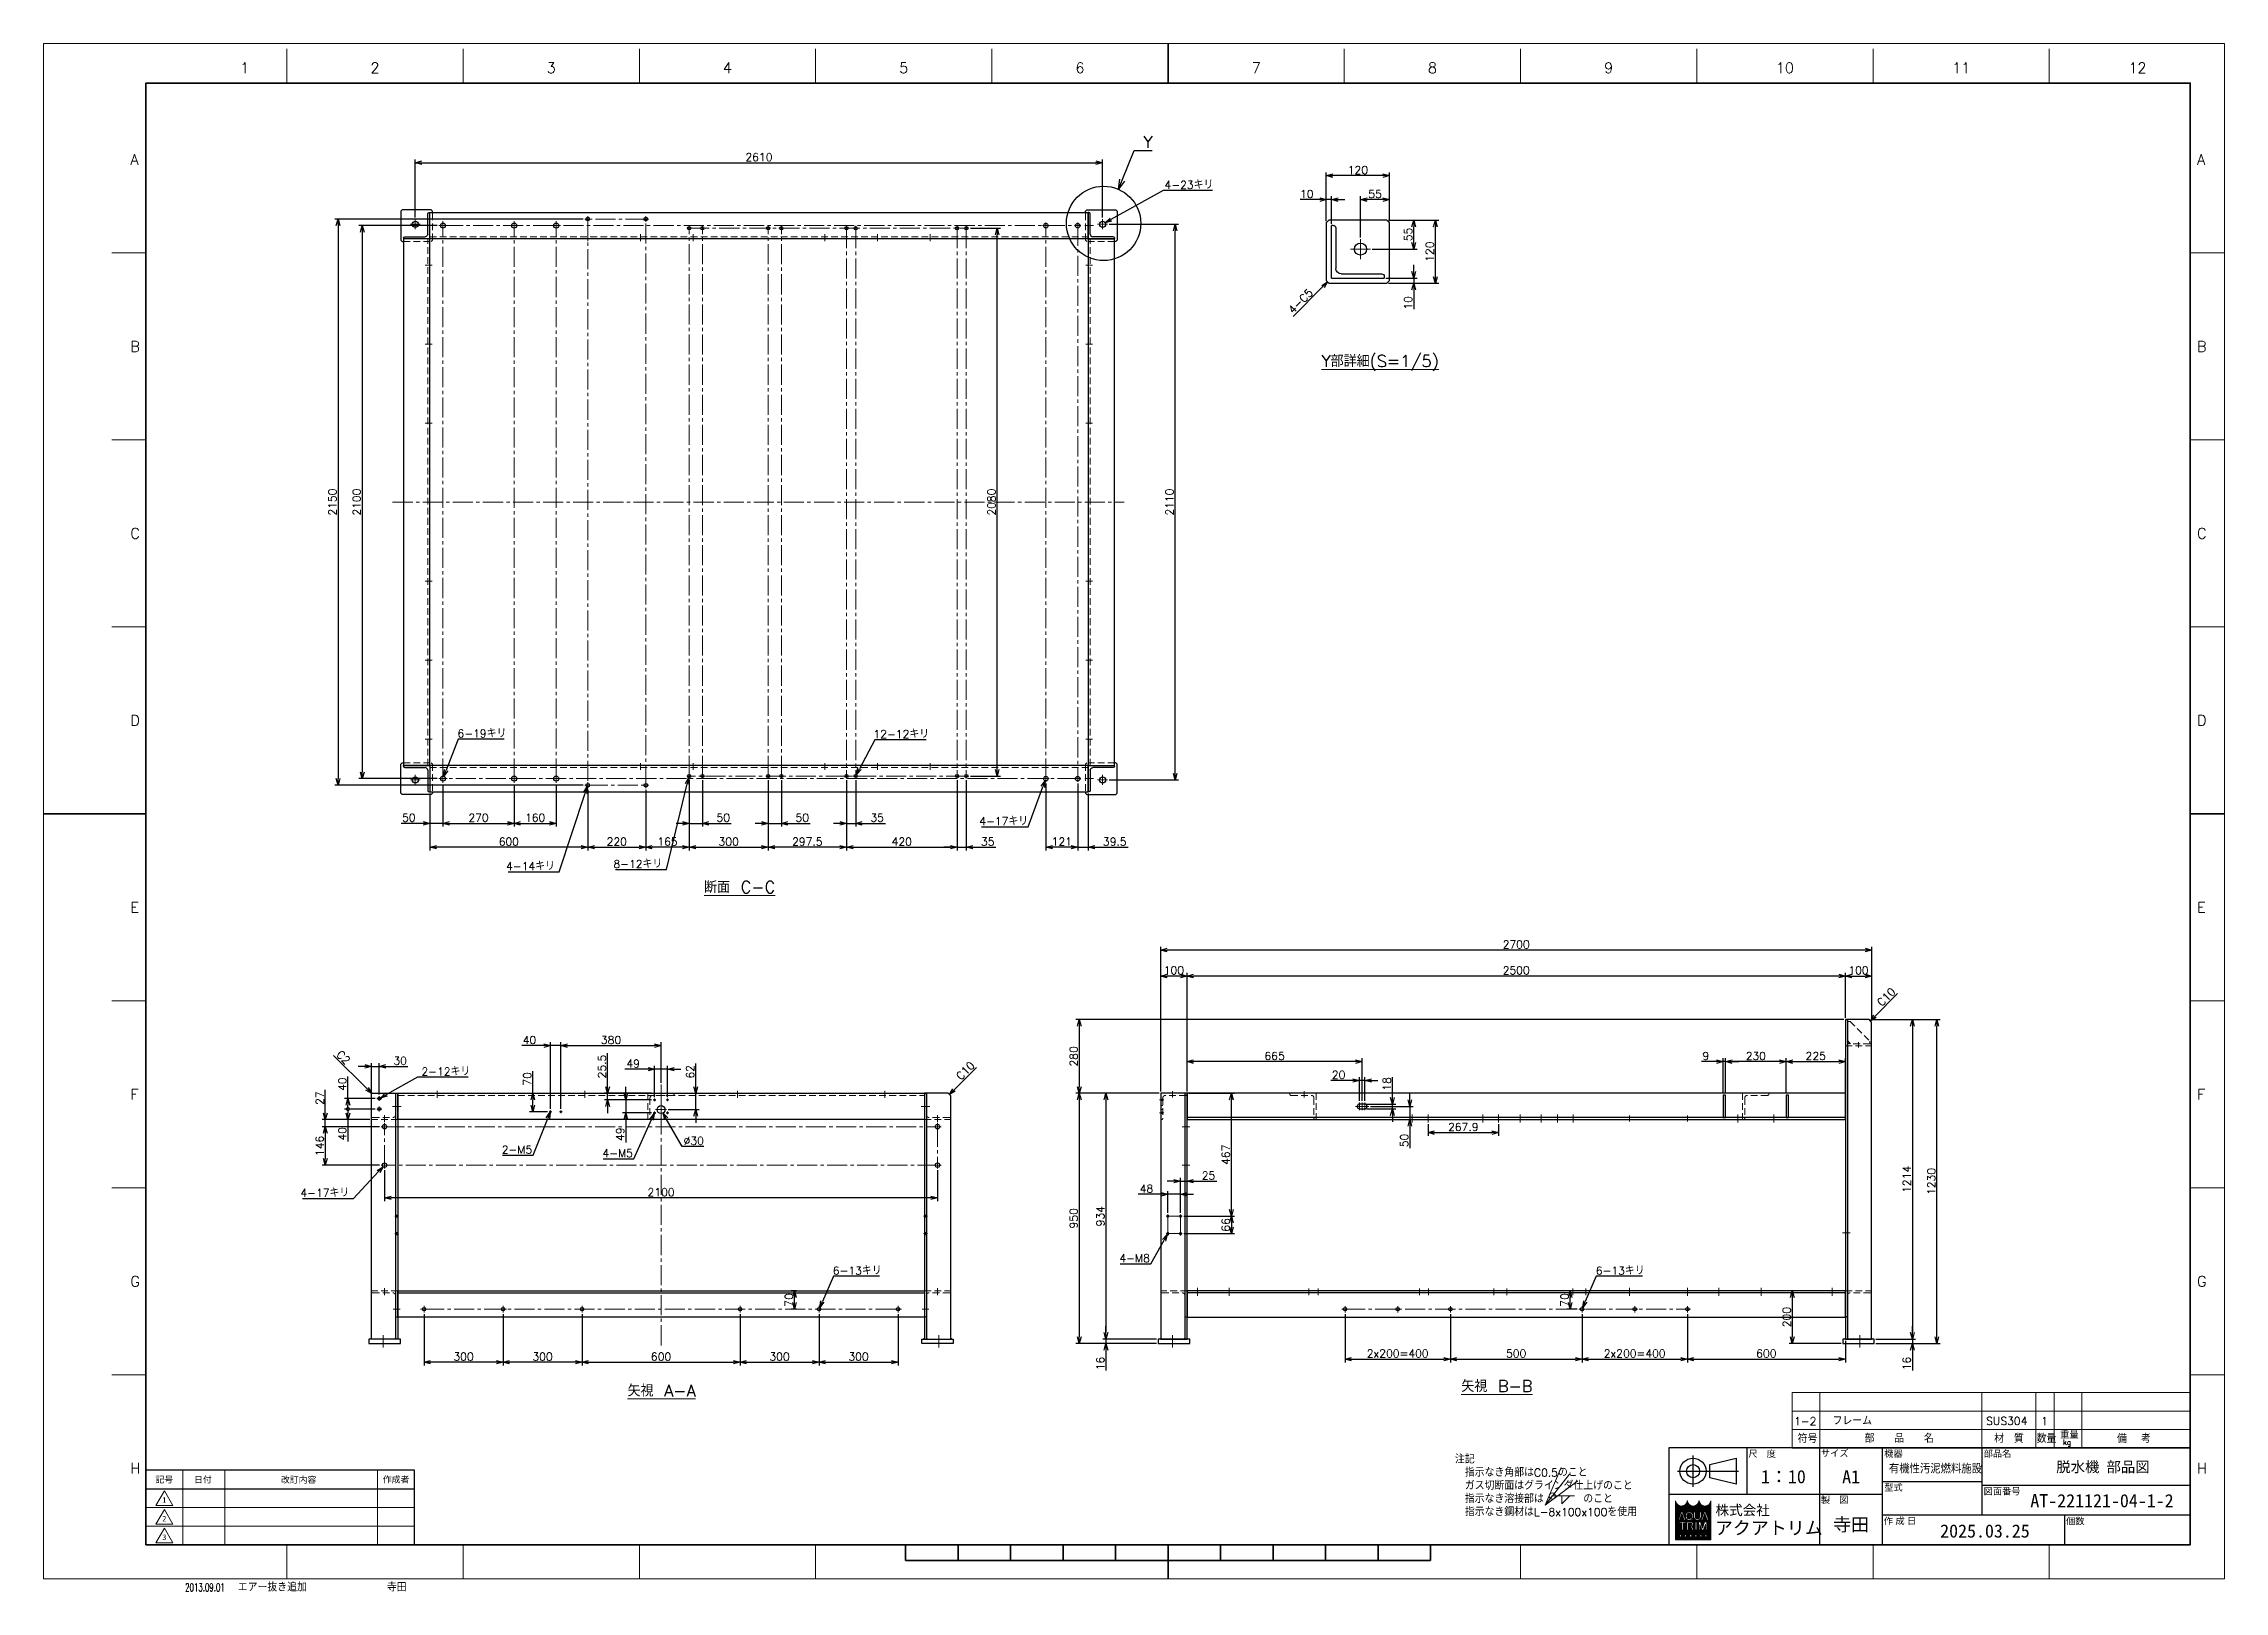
# Model space of a CAD drawing. Header units: millimetres. Extents: x 0 to 17034, y -48 to 5829.
# Drawn here: x 8752 to 17034, y -48 to 5829 of the extents above; entities that cross this region are included whole.
import ezdxf
from ezdxf import colors
from ezdxf.entities.mleader import LeaderData, LeaderLine
from ezdxf.enums import TextEntityAlignment as Align
from ezdxf.math import Vec2, Vec3

# ---------------------------------------------------------------- set-up
doc = ezdxf.new("R2010")
doc.units = ezdxf.units.MM
doc.header["$LTSCALE"] = 4
doc.header["$PDMODE"] = 99
doc.header["$PDSIZE"] = 1
doc.linetypes.add('CENTER2', pattern=[28.575, 19.05, -3.175, 3.175, -3.175])
doc.linetypes.add('HIDDEN', pattern=[9.525, 6.35, -3.175])
for name, color, linetype, lineweight in [('04_HIDDEN', 2, 'HIDDEN', 13), ('05_CENTER', 4, 'CENTER2', 13), ('07_TEXT', 3, 'Continuous', 13), ('08_DIM', 3, 'Continuous', 13), ('90_FRAME', 5, 'Continuous', 35)]:
    doc.layers.add(name, color=color, linetype=linetype, lineweight=lineweight)
doc.layers.add('10_DRAFT', color=8, linetype='Continuous', lineweight=0, plot=False)
doc.layers.add('91_BLANK', color=5, linetype='Continuous', lineweight=0, plot=False)
doc.styles.add('KSS_TXT', font='txt.shx', dxfattribs={"bigfont": 'extfont2.shx'})
doc.styles.add('MS_G', font='MS Gothic.ttf')
doc.styles.get("Standard").update_dxf_attribs({"font": 'txt.shx', "bigfont": 'extfont2.shx'})
doc.styles.add('表題用', font='MS PGothic.ttf')
doc.dimstyles.new('KSS_DIM', dxfattribs={"dimscale": 10, "dimtxt": 3, "dimasz": 2.5, "dimexe": 1.25, "dimexo": 0.625, "dimtad": 1, "dimdsep": 46, "dimtxsty": 'KSS_TXT', "dimblk": 'OPEN30', "dimcen": 0, "dimazin": 2, "dimtfac": 0.75, "dimtmove": 0, "dimatfit": 3, "dimldrblk": 'OPEN30', "dimfxl": 1.25, "dimtolj": 1, "dimarcsym": 0})
doc.dimstyles.new('KSS_DIM$3', dxfattribs={"dimscale": 10, "dimtxt": 3, "dimasz": 2.5, "dimexe": 1.25, "dimexo": 0.625, "dimtad": 1, "dimtih": 1, "dimtoh": 1, "dimdsep": 46, "dimtxsty": 'KSS_TXT', "dimblk": 'OPEN30', "dimcen": 0, "dimazin": 2, "dimtfac": 0.75, "dimtofl": 0, "dimtmove": 0, "dimatfit": 3, "dimldrblk": 'OPEN30', "dimfxl": 1.25, "dimtolj": 1, "dimarcsym": 0})

msp = doc.modelspace()

# ---------------------------------------------------------------- texts
at = {"layer": '07_TEXT', "ltscale": 2, "insert": (14111.808, 468.039), "char_height": 30, "attachment_point": 1}
msp.add_mtext_dynamic_manual_height_columns('注記\\P\u3000指示なき角部はC0.5のこと\\P\u3000ガス切断面はグラインダ仕上げのこと\\P\u3000指示なき溶接部は\u3000\u3000\u3000\u3000のこと\\P\u3000指示なき鋼材はL-8x100x100を使用', width=697.97445, gutter_width=15, heights=[0], dxfattribs=at)
at = {"layer": '08_DIM', "style": 'KSS_TXT'}
for s, p in [('%%uY部詳細(S=1/5)', (13604.817, 4601.309)), ('%%u断面 C-C', (11260.202, 2603.774)), ('%%u矢視 B-B', (14135.995, 709.082)), ('%%u矢視 A-A', (10969.438, 691.773))]:
    msp.add_text(s, height=45, dxfattribs=at).set_placement(p)
at = {"layer": '90_FRAME', "color": 0, "lineweight": 13, "style": 'KSS_TXT'}
for s, p in [('1', (9515.681, 5705.396)), ('2', (10010.335, 5705.396)), ('3', (10679.669, 5705.396)), ('4', (11349.003, 5705.396)), ('5', (12018.337, 5705.396)), ('6', (12687.671, 5705.396)), ('7', (13357.005, 5705.396)), ('8', (14026.339, 5705.396)), ('9', (14695.673, 5705.396)), ('10', (15365.007, 5705.396)), ('11', (16034.341, 5705.396)), ('12', (16703.675, 5705.396))]:
    msp.add_text(s, height=40, dxfattribs=at).set_placement(p, align=Align.BOTTOM_CENTER)
for s, p in [('A', (9081.487, 5389.212)), ('A', (16930.071, 5389.212)), ('B', (9081.487, 4679.24)), ('B', (16930.071, 4679.24)), ('C', (9081.487, 3969.268)), ('C', (16930.071, 3969.268)), ('D', (9081.487, 3259.295)), ('D', (16930.071, 3259.295)), ('E', (9081.487, 2549.323)), ('E', (16930.071, 2549.323)), ('F', (9081.487, 1839.351)), ('F', (16930.071, 1839.351)), ('G', (9081.487, 1129.379)), ('G', (16930.071, 1129.379)), ('H', (9081.487, 419.407)), ('H', (16930.071, 419.407))]:
    msp.add_text(s, height=40, dxfattribs=at).set_placement(p, align=Align.MIDDLE_LEFT)
at = {"layer": '90_FRAME', "color": 3, "lineweight": 13}
for s, p in [('1-2', (15442.013, 597.978)), ('1', (16351.077, 598.481))]:
    msp.add_text(s, height=30, dxfattribs=at).set_placement(p, align=Align.MIDDLE_CENTER)
for s, height, p in [('フレーム', 30, (15545.858, 583.75)), ('SUS304', 30, (16129.107, 584.147)), ('符号', 30, (15413.469, 515.819)), ('部\u3000\u3000品\u3000\u3000名', 30, (15667.791, 516.908)), ('材\u3000質', 30, (16159.678, 516.547)), ('数量', 30, (16321.111, 516.322)), ('重量', 25, (16410.302, 532.683)), ('kg', 20, (16421.351, 508.221)), ('備  考', 30, (16626.239, 515.819)), ('エアー抜き追加', 30, (9489.25, -47.997)), ('寺田', 30, (10055.616, -47.997))]:
    msp.add_text(s, height=height, dxfattribs=at).set_placement(p)
at = {"layer": '90_FRAME', "color": 0, "style": '表題用'}
for s, p in [('尺\u3000度', (15225.788, 474.612)), ('サイズ', (15501.574, 476.476)), ('機器', (15742.17, 475.025)), ('部品名', (16119.789, 475.025)), ('型式', (15742.17, 346.489)), ('図面番号', (16119.789, 332.346)), ('製\u3000図', (15501.574, 299.691)), ('作 成 日', (15740.445, 219.503)), ('個数', (16432.669, 218.812))]:
    msp.add_text(s, height=25, dxfattribs=at).set_placement(p, align=Align.MIDDLE_LEFT)
at = {"layer": '90_FRAME', "color": 0, "style": 'MS_G', "width": 0.9}
msp.add_text('有機性汚泥燃料施設', height=32, dxfattribs=at).set_placement((15759.783, 403.211))
at = {"layer": '90_FRAME', "color": 0, "style": 'MS_G'}
for s, height, p in [('脱水機 部品図', 40, (16395.562, 404.646)), ('AT-221121-04-1-2', 50, (16296.942, 271.286)), ('2025.03.25', 50, (15954.553, 156.198))]:
    msp.add_text(s, height=height, dxfattribs=at).set_placement(p)
at = {"layer": '90_FRAME', "color": 0, "style": '表題用'}
for s, p in [('記号', (9210.373, 376.54)), ('日付', (9356.938, 376.54)), ('作成者', (10090.373, 376.54))]:
    msp.add_text(s, height=24, dxfattribs=at).set_placement(p, align=Align.MIDDLE_CENTER)
at = {"layer": '90_FRAME', "color": 0}
for s, height, style, p in [('改訂内容', 24, '表題用', (9720.373, 376.54)), ('A1', 50, 'MS_G', (15616.232, 387.147))]:
    msp.add_text(s, height=height, dxfattribs=dict(at, style=style)).set_placement(p, align=Align.MIDDLE)
at = {"layer": '90_FRAME', "color": 0, "lineweight": 13, "style": 'MS_G'}
for s, p in [('1', (9210.373, 298.754)), ('3', (9210.373, 157.325)), ('2', (9210.373, 228.04))]:
    msp.add_text(s, height=21.214, dxfattribs=at).set_placement(p, align=Align.MIDDLE)
at = {"layer": '90_FRAME', "color": 4, "style": 'MS_G'}
msp.add_text('株式会社', height=37.8039, dxfattribs=at).set_placement((15204.47, 260.281), align=Align.MIDDLE_CENTER)
msp.add_text('アクアトリム', height=50, dxfattribs=at).set_placement((15099.256, 167.951))
at = {"layer": '90_FRAME', "color": 3, "lineweight": 13, "width": 0.65}
msp.add_text('2013.09.01', height=30, dxfattribs=at).set_placement((9289.333, -47.997))
at = {"layer": '90_FRAME', "color": 0, "style": 'MS_G'}
for tag, p in [('1：10', (15359.196, 387.147)), ('寺田', (15616.232, 206.825))]:
    msp.add_attdef(tag, text='', height=50, dxfattribs=at).set_placement(p, align=Align.MIDDLE)

# ---------------------------------------------------------------- blocks, each defined once
blk = doc.blocks.new('_Open30')
at = {"color": 0, "linetype": 'ByBlock', "lineweight": -2}
for p, q in [((-1, 0.268), (0, 0)), ((0, 0), (-1, -0.268)), ((0, 0), (-1, 0))]:
    blk.add_line(p, q, dxfattribs=at)
blk = doc.blocks.new('*D8')
at = {"layer": '08_DIM', "color": 0, "lineweight": -2, "transparency": 16777216}
for p, q in [((11047.3, 1934.7), (10959.8, 1934.7)), ((11072.3, 1829.2), (11072.3, 1947.2)), ((11121.3, 1934.7), (11072.3, 1934.7)), ((11121.3, 1829.2), (11121.3, 1947.2)), ((11146.3, 1934.7), (11171.3, 1934.7))]:
    blk.add_line(p, q, dxfattribs=at)
at = {"layer": 'Defpoints', "color": 0, "transparency": 16777216}
for p in [(11072.3, 1934.7), (11072.3, 1823), (11121.3, 1823)]:
    blk.add_point(p, dxfattribs=at)
at = {"layer": '08_DIM', "color": 0, "lineweight": -2, "transparency": 16777216, "xscale": 25, "yscale": 25, "zscale": 25}
blk.add_blockref('_Open30', (11072.3, 1934.7), dxfattribs=at)
at = {"layer": '08_DIM', "color": 0, "lineweight": -2, "transparency": 16777216, "xscale": 25, "yscale": 25, "zscale": 25, "rotation": 180}
blk.add_blockref('_Open30', (11121.3, 1934.7), dxfattribs=at)
at = {"layer": '08_DIM', "color": 0, "transparency": 16777216, "insert": (10991, 1956), "char_height": 30, "attachment_point": 5, "style": 'KSS_TXT'}
blk.add_mtext('\\A1;49', dxfattribs=at)
blk = doc.blocks.new('*D9')
at = {"layer": '08_DIM', "color": 0, "lineweight": -2, "transparency": 16777216}
for p, q in [((10962.9, 1842.9), (10962.9, 1867.9)), ((11061, 1817.9), (10950.4, 1817.9)), ((11061, 1768.9), (10950.4, 1768.9)), ((10962.9, 1817.9), (10962.9, 1768.9)), ((10962.9, 1743.9), (10962.9, 1656.4))]:
    blk.add_line(p, q, dxfattribs=at)
at = {"layer": 'Defpoints', "color": 0, "transparency": 16777216}
for p in [(10962.9, 1768.9), (11067.2, 1817.9), (11067.2, 1768.9)]:
    blk.add_point(p, dxfattribs=at)
at = {"layer": '08_DIM', "color": 0, "lineweight": -2, "transparency": 16777216, "xscale": 25, "yscale": 25, "zscale": 25}
for p, rotation in [((10962.9, 1817.9), 270), ((10962.9, 1768.9), 90)]:
    blk.add_blockref('_Open30', p, dxfattribs=dict(at, rotation=rotation))
at = {"layer": '08_DIM', "color": 0, "transparency": 16777216, "insert": (10941.7, 1687.7), "char_height": 30, "attachment_point": 5, "rotation": 90, "style": 'KSS_TXT'}
blk.add_mtext('\\A1;49', dxfattribs=at)
blk = doc.blocks.new('*D10')
at = {"layer": '08_DIM', "color": 0, "lineweight": -2, "transparency": 16777216}
for p, q in [((10894, 1868.4), (10894, 1996.1)), ((11061, 1843.4), (10881.5, 1843.4)), ((10894, 1817.9), (10894, 1843.4)), ((11061, 1817.9), (10881.5, 1817.9)), ((10894, 1792.9), (10894, 1767.9))]:
    blk.add_line(p, q, dxfattribs=at)
at = {"layer": 'Defpoints', "color": 0, "transparency": 16777216}
for p in [(10894, 1843.4), (11067.2, 1843.4), (11067.2, 1817.9)]:
    blk.add_point(p, dxfattribs=at)
at = {"layer": '08_DIM', "color": 0, "lineweight": -2, "transparency": 16777216, "xscale": 25, "yscale": 25, "zscale": 25}
for p, rotation in [((10894, 1843.4), 270), ((10894, 1817.9), 90)]:
    blk.add_blockref('_Open30', p, dxfattribs=dict(at, rotation=rotation))
at = {"layer": '08_DIM', "color": 0, "transparency": 16777216, "insert": (10872.7, 1944.8), "char_height": 30, "attachment_point": 5, "rotation": 90, "style": 'KSS_TXT'}
blk.add_mtext('\\A1;25.5', dxfattribs=at)
blk = doc.blocks.new('*D11')
at = {"layer": '08_DIM', "color": 0, "lineweight": -2, "transparency": 16777216}
for p, q in [((11228.6, 1868.4), (11228.6, 1956.1)), ((11124.3, 1843.4), (11241.1, 1843.4)), ((11228.6, 1781.4), (11228.6, 1843.4)), ((11124.3, 1781.4), (11241.1, 1781.4)), ((11228.6, 1756.4), (11228.6, 1731.4))]:
    blk.add_line(p, q, dxfattribs=at)
at = {"layer": 'Defpoints', "color": 0, "transparency": 16777216}
for p in [(11118, 1843.4), (11228.6, 1843.4), (11118, 1781.4)]:
    blk.add_point(p, dxfattribs=at)
at = {"layer": '08_DIM', "color": 0, "lineweight": -2, "transparency": 16777216, "xscale": 25, "yscale": 25, "zscale": 25}
for p, rotation in [((11228.6, 1843.4), 270), ((11228.6, 1781.4), 90)]:
    blk.add_blockref('_Open30', p, dxfattribs=dict(at, rotation=rotation))
at = {"layer": '08_DIM', "color": 0, "transparency": 16777216, "insert": (11207.4, 1924.8), "char_height": 30, "attachment_point": 5, "rotation": 90, "style": 'KSS_TXT'}
blk.add_mtext('\\A1;62', dxfattribs=at)
blk = doc.blocks.new('*D12')
at = {"layer": '08_DIM', "color": 0, "lineweight": -2, "transparency": 16777216}
for p, q in [((10993.6, 1594.5), (11061, 1743.9)), ((10877.3, 1594.5), (10993.6, 1594.5))]:
    blk.add_line(p, q, dxfattribs=at)
at = {"layer": 'Defpoints', "color": 0, "transparency": 16777216}
for p in [(11071.2, 1766.6), (11073.3, 1771.2)]:
    blk.add_point(p, dxfattribs=at)
at = {"layer": '08_DIM', "color": 0, "lineweight": -2, "transparency": 16777216, "xscale": 25, "yscale": 25, "zscale": 25, "rotation": 65.71302970885836}
blk.add_blockref('_Open30', (11071.2, 1766.6), dxfattribs=at)
at = {"layer": '08_DIM', "color": 0, "transparency": 16777216, "insert": (10932.3, 1615.8), "char_height": 30, "attachment_point": 5, "style": 'KSS_TXT'}
blk.add_mtext('\\A1;4-M5', dxfattribs=at)
blk = doc.blocks.new('*D13')
at = {"layer": '08_DIM', "color": 0, "lineweight": -2, "transparency": 16777216}
for p, q in [((11176.4, 1641.6), (11116.6, 1746.7)), ((11258.9, 1641.6), (11176.4, 1641.6))]:
    blk.add_line(p, q, dxfattribs=at)
at = {"layer": 'Defpoints', "color": 0, "transparency": 16777216}
for p in [(11089.3, 1794.5), (11104.2, 1768.4)]:
    blk.add_point(p, dxfattribs=at)
at = {"layer": '08_DIM', "color": 0, "lineweight": -2, "transparency": 16777216, "xscale": 25, "yscale": 25, "zscale": 25, "rotation": 119.6526724526506}
blk.add_blockref('_Open30', (11104.2, 1768.4), dxfattribs=at)
at = {"layer": '08_DIM', "color": 0, "transparency": 16777216, "insert": (11220.7, 1662.9), "char_height": 30, "attachment_point": 5, "style": 'KSS_TXT'}
blk.add_mtext('\\A1;%%C30', dxfattribs=at)
blk = doc.blocks.new('Weld-line')
blk.add_line((0, 0), (1, 0))
blk = doc.blocks.new('Weld10-s5')
blk.add_circle((0, 0), 2)
blk = doc.blocks.new('Weld10-a1')
for p, q in [((5, 0), (0, 5)), ((0, 5), (0, 0)), ((0, 0), (5, 0))]:
    blk.add_line(p, q)
at = {"width": 0.9}
blk.add_attdef('S', text='', height=2.8, dxfattribs=at).set_placement((-2, 1), align=Align.RIGHT)
blk.add_attdef('L', (8, 1), '', height=2.8, dxfattribs=at)
blk = doc.blocks.new('A$C448B04A9_1')
at = {"color": 0}
for p, q in [((3, 100), (0, 100)), ((0, 0), (0, 100)), ((8, 18), (8, 95)), ((0, 0), (100, 0)), ((95, 8), (18, 8)), ((100, 3), (100, 0))]:
    blk.add_line(p, q, dxfattribs=at)
for centre, radius, start, end in [((3, 95), 5, 0, 90), ((18, 18), 10, 180, 270), ((95, 3), 5, 0, 90)]:
    blk.add_arc(centre, radius, start, end, dxfattribs=at)
blk = doc.blocks.new('M8Tz_1')
at = {"color": 0}
for radius in [4, 3.25]:
    blk.add_circle((0, 0), radius, dxfattribs=at)
at = {"layer": '05_CENTER'}
for p, q in [((6.9, 0), (-6.9, 0)), ((0, -6.9), (0, 6.9))]:
    blk.add_line(p, q, dxfattribs=at)
blk = doc.blocks.new('M5tz_1')
at = {"color": 0}
for radius in [2.5, 2.5, 2]:
    blk.add_circle((0, 0), radius, dxfattribs=at)
blk.add_circle((0, 0), 2)
at = {"layer": '05_CENTER'}
for p, q in [((5.1, 0), (-5.1, 0)), ((0, -5.1), (0, 5.1))]:
    blk.add_line(p, q, dxfattribs=at)
blk = doc.blocks.new('*D82')
at = {"layer": '08_DIM', "color": 0, "lineweight": -2, "transparency": 16777216}
for p, q in [((10716.8, 1784.7), (10716.8, 2036.8)), ((10741.8, 2024.3), (11071.8, 2024.3)), ((11096.8, 1883), (11096.8, 2036.8))]:
    blk.add_line(p, q, dxfattribs=at)
at = {"layer": 'Defpoints', "color": 0, "transparency": 16777216}
for p in [(11096.8, 2024.3), (11096.8, 1876.7), (10716.8, 1778.5)]:
    blk.add_point(p, dxfattribs=at)
at = {"layer": '08_DIM', "color": 0, "lineweight": -2, "transparency": 16777216, "xscale": 25, "yscale": 25, "zscale": 25, "rotation": 180}
blk.add_blockref('_Open30', (10716.8, 2024.3), dxfattribs=at)
at = {"layer": '08_DIM', "color": 0, "lineweight": -2, "transparency": 16777216, "xscale": 25, "yscale": 25, "zscale": 25}
blk.add_blockref('_Open30', (11096.8, 2024.3), dxfattribs=at)
at = {"layer": '08_DIM', "color": 0, "transparency": 16777216, "insert": (10906.8, 2045.5), "char_height": 30, "attachment_point": 5, "style": 'KSS_TXT'}
blk.add_mtext('\\A1;380', dxfattribs=at)
blk = doc.blocks.new('*D83')
at = {"layer": '08_DIM', "color": 0, "lineweight": -2, "transparency": 16777216}
for p, q in [((10651.8, 2024.3), (10568, 2024.3)), ((10676.8, 1784.7), (10676.8, 2036.8)), ((10716.8, 2024.3), (10676.8, 2024.3)), ((10716.8, 1784.7), (10716.8, 2036.8)), ((10741.8, 2024.3), (10766.8, 2024.3))]:
    blk.add_line(p, q, dxfattribs=at)
at = {"layer": 'Defpoints', "color": 0, "transparency": 16777216}
for p in [(10676.8, 2024.3), (10676.8, 1778.5), (10716.8, 1778.5)]:
    blk.add_point(p, dxfattribs=at)
at = {"layer": '08_DIM', "color": 0, "lineweight": -2, "transparency": 16777216, "xscale": 25, "yscale": 25, "zscale": 25}
blk.add_blockref('_Open30', (10676.8, 2024.3), dxfattribs=at)
at = {"layer": '08_DIM', "color": 0, "lineweight": -2, "transparency": 16777216, "xscale": 25, "yscale": 25, "zscale": 25, "rotation": 180}
blk.add_blockref('_Open30', (10716.8, 2024.3), dxfattribs=at)
at = {"layer": '08_DIM', "color": 0, "transparency": 16777216, "insert": (10597.4, 2045.5), "char_height": 30, "attachment_point": 5, "style": 'KSS_TXT'}
blk.add_mtext('\\A1;40', dxfattribs=at)
blk = doc.blocks.new('*D84')
at = {"layer": '08_DIM', "color": 0, "lineweight": -2, "transparency": 16777216}
for p, q in [((10609.8, 1843.4), (10609.8, 1927.2)), ((10585.2, 1843.4), (10622.3, 1843.4)), ((10665.5, 1773.4), (10597.3, 1773.4)), ((10609.8, 1798.4), (10609.8, 1818.4))]:
    blk.add_line(p, q, dxfattribs=at)
at = {"layer": 'Defpoints', "color": 0, "transparency": 16777216}
for p in [(10579, 1843.4), (10609.8, 1843.4), (10671.7, 1773.4)]:
    blk.add_point(p, dxfattribs=at)
at = {"layer": '08_DIM', "color": 0, "lineweight": -2, "transparency": 16777216, "xscale": 25, "yscale": 25, "zscale": 25}
for p, rotation in [((10609.8, 1843.4), 90), ((10609.8, 1773.4), 270)]:
    blk.add_blockref('_Open30', p, dxfattribs=dict(at, rotation=rotation))
at = {"layer": '08_DIM', "color": 0, "transparency": 16777216, "insert": (10588.6, 1897.8), "char_height": 30, "attachment_point": 5, "rotation": 90, "style": 'KSS_TXT'}
blk.add_mtext('\\A1;70', dxfattribs=at)
blk = doc.blocks.new('*D85')
at = {"layer": '08_DIM', "color": 0, "lineweight": -2, "transparency": 16777216}
for p, q in [((10610.6, 1608), (10666.6, 1747.9)), ((10494.4, 1608), (10610.6, 1608))]:
    blk.add_line(p, q, dxfattribs=at)
at = {"layer": 'Defpoints', "color": 0, "transparency": 16777216}
for p in [(10675.8, 1771.1), (10677.7, 1775.7)]:
    blk.add_point(p, dxfattribs=at)
at = {"layer": '08_DIM', "color": 0, "lineweight": -2, "transparency": 16777216, "xscale": 25, "yscale": 25, "zscale": 25, "rotation": 68.21196729017868}
blk.add_blockref('_Open30', (10675.8, 1771.1), dxfattribs=at)
at = {"layer": '08_DIM', "color": 0, "transparency": 16777216, "insert": (10549.4, 1629.3), "char_height": 30, "attachment_point": 5, "style": 'KSS_TXT'}
blk.add_mtext('\\A1;2-M5', dxfattribs=at)
blk = doc.blocks.new('*D86')
at = {"layer": '08_DIM', "color": 0, "lineweight": -2, "transparency": 16777216}
for p, q in [((10027.2, 1716.4), (9809.3, 1716.4)), ((9821.8, 1691.4), (9821.8, 1595.4)), ((10027.2, 1570.4), (9809.3, 1570.4))]:
    blk.add_line(p, q, dxfattribs=at)
at = {"layer": 'Defpoints', "color": 0, "transparency": 16777216}
for p in [(10033.4, 1716.4), (9821.8, 1570.4), (10033.4, 1570.4)]:
    blk.add_point(p, dxfattribs=at)
at = {"layer": '08_DIM', "color": 0, "lineweight": -2, "transparency": 16777216, "xscale": 25, "yscale": 25, "zscale": 25}
for p, rotation in [((9821.8, 1716.4), 90), ((9821.8, 1570.4), 270)]:
    blk.add_blockref('_Open30', p, dxfattribs=dict(at, rotation=rotation))
at = {"layer": '08_DIM', "color": 0, "transparency": 16777216, "insert": (9800.6, 1643.4), "char_height": 30, "attachment_point": 5, "rotation": 90, "style": 'KSS_TXT'}
blk.add_mtext('\\A1;146', dxfattribs=at)
blk = doc.blocks.new('*D87')
at = {"layer": '08_DIM', "color": 0, "lineweight": -2, "transparency": 16777216}
for p, q in [((9821.8, 1768.4), (9821.8, 1855.9)), ((9990.5, 1743.4), (9809.3, 1743.4)), ((9821.8, 1716.4), (9821.8, 1743.4)), ((10027.2, 1716.4), (9809.3, 1716.4)), ((9821.8, 1691.4), (9821.8, 1666.4))]:
    blk.add_line(p, q, dxfattribs=at)
at = {"layer": 'Defpoints', "color": 0, "transparency": 16777216}
for p in [(9821.8, 1743.4), (9996.8, 1743.4), (10033.4, 1716.4)]:
    blk.add_point(p, dxfattribs=at)
at = {"layer": '08_DIM', "color": 0, "lineweight": -2, "transparency": 16777216, "xscale": 25, "yscale": 25, "zscale": 25}
for p, rotation in [((9821.8, 1743.4), 270), ((9821.8, 1716.4), 90)]:
    blk.add_blockref('_Open30', p, dxfattribs=dict(at, rotation=rotation))
at = {"layer": '08_DIM', "color": 0, "transparency": 16777216, "insert": (9800.6, 1824.7), "char_height": 30, "attachment_point": 5, "rotation": 90, "style": 'KSS_TXT'}
blk.add_mtext('\\A1;27', dxfattribs=at)
blk = doc.blocks.new('*D88')
at = {"layer": '08_DIM', "color": 0, "lineweight": -2, "transparency": 16777216}
for p, q in [((9928.2, 1443.8), (10023.9, 1546)), ((9735.4, 1443.8), (9928.2, 1443.8))]:
    blk.add_line(p, q, dxfattribs=at)
at = {"layer": 'Defpoints', "color": 0, "transparency": 16777216}
for p in [(10052.6, 1576.6), (10041, 1564.2)]:
    blk.add_point(p, dxfattribs=at)
at = {"layer": '08_DIM', "color": 0, "lineweight": -2, "transparency": 16777216, "xscale": 25, "yscale": 25, "zscale": 25, "rotation": 46.87313186269787}
blk.add_blockref('_Open30', (10041, 1564.2), dxfattribs=at)
at = {"layer": '08_DIM', "color": 0, "transparency": 16777216, "insert": (9819.9, 1465), "char_height": 30, "attachment_point": 5, "style": 'KSS_TXT'}
blk.add_mtext('\\A1;4-17キリ', dxfattribs=at)
blk = doc.blocks.new('*D89')
at = {"layer": '08_DIM', "color": 0, "lineweight": -2, "transparency": 16777216}
blk.add_line((9980.1, 1860.1), (9853.4, 1986.8), dxfattribs=at)
at = {"layer": 'Defpoints', "color": 0, "transparency": 16777216}
for p in [(9788.8, 2051.4), (9788.8, 2051.4), (9997.8, 1842.4)]:
    blk.add_point(p, dxfattribs=at)
at = {"layer": '08_DIM', "color": 0, "lineweight": -2, "transparency": 16777216, "xscale": 25, "yscale": 25, "zscale": 25, "rotation": 315.0000000000003}
blk.add_blockref('_Open30', (9997.8, 1842.4), dxfattribs=at)
at = {"layer": '08_DIM', "color": 0, "transparency": 16777216, "insert": (9890.5, 1979.7), "char_height": 30, "attachment_point": 5, "rotation": 315, "style": 'KSS_TXT'}
blk.add_mtext('\\A1;C2', dxfattribs=at)
blk = doc.blocks.new('*D91')
at = {"layer": '08_DIM', "color": 0, "lineweight": -2, "transparency": 16777216}
for p, q in [((10011.2, 1783.4), (9895.1, 1783.4)), ((9990.5, 1743.4), (9895.1, 1743.4)), ((9907.6, 1783.4), (9907.6, 1768.4)), ((9907.6, 1743.4), (9907.6, 1659.7))]:
    blk.add_line(p, q, dxfattribs=at)
at = {"layer": 'Defpoints', "color": 0, "transparency": 16777216}
for p in [(9907.6, 1743.4), (9996.8, 1743.4), (10017.4, 1783.4)]:
    blk.add_point(p, dxfattribs=at)
at = {"layer": '08_DIM', "color": 0, "lineweight": -2, "transparency": 16777216, "xscale": 25, "yscale": 25, "zscale": 25, "rotation": 270}
blk.add_blockref('_Open30', (9907.6, 1743.4), dxfattribs=at)
at = {"layer": '08_DIM', "color": 0, "transparency": 16777216, "insert": (9886.4, 1689.1), "char_height": 30, "attachment_point": 5, "rotation": 90, "style": 'KSS_TXT'}
blk.add_mtext('\\A1;40', dxfattribs=at)
blk = doc.blocks.new('_None')
blk = doc.blocks.new('_DotSmall')
at = {"color": 0, "linetype": 'ByBlock', "const_width": 0.5}
blk.add_lwpolyline([(-0.0625, 0, 1), (0.0625, 0, 1)], format="xyb", close=True, dxfattribs=at)
blk = doc.blocks.new('*D92')
at = {"layer": '08_DIM', "color": 0, "lineweight": -2, "transparency": 16777216}
for p, q in [((9907.6, 1823.4), (9907.6, 1907.2)), ((10011.2, 1823.4), (9895.1, 1823.4)), ((10011.2, 1783.4), (9895.1, 1783.4)), ((9907.6, 1783.4), (9907.6, 1798.4))]:
    blk.add_line(p, q, dxfattribs=at)
at = {"layer": 'Defpoints', "color": 0, "transparency": 16777216}
for p in [(9907.6, 1823.4), (10017.4, 1823.4), (10017.4, 1783.4)]:
    blk.add_point(p, dxfattribs=at)
at = {"layer": '08_DIM', "color": 0, "lineweight": -2, "transparency": 16777216, "xscale": 25, "yscale": 25, "zscale": 25}
for name, p, rotation in [('_Open30', (9907.6, 1823.4), 90), ('_DotSmall', (9907.6, 1783.4), 270)]:
    blk.add_blockref(name, p, dxfattribs=dict(at, rotation=rotation))
at = {"layer": '08_DIM', "color": 0, "transparency": 16777216, "insert": (9886.4, 1877.8), "char_height": 30, "attachment_point": 5, "rotation": 90, "style": 'KSS_TXT'}
blk.add_mtext('\\A1;40', dxfattribs=at)
blk = doc.blocks.new('*D93')
at = {"layer": '08_DIM', "color": 0, "lineweight": -2, "transparency": 16777216}
for p, q in [((9971.8, 1945.5), (9946.8, 1945.5)), ((9996.8, 1847.7), (9996.8, 1958)), ((9996.8, 1945.5), (10026.8, 1945.5)), ((10026.8, 1839), (10026.8, 1958)), ((10051.8, 1945.5), (10135.5, 1945.5))]:
    blk.add_line(p, q, dxfattribs=at)
at = {"layer": 'Defpoints', "color": 0, "transparency": 16777216}
for p in [(10026.8, 1945.5), (9996.8, 1841.4), (10026.8, 1832.8)]:
    blk.add_point(p, dxfattribs=at)
at = {"layer": '08_DIM', "color": 0, "lineweight": -2, "transparency": 16777216, "xscale": 25, "yscale": 25, "zscale": 25}
blk.add_blockref('_Open30', (9996.8, 1945.5), dxfattribs=at)
at = {"layer": '08_DIM', "color": 0, "lineweight": -2, "transparency": 16777216, "xscale": 25, "yscale": 25, "zscale": 25, "rotation": 180}
blk.add_blockref('_Open30', (10026.8, 1945.5), dxfattribs=at)
at = {"layer": '08_DIM', "color": 0, "transparency": 16777216, "insert": (10106.1, 1966.7), "char_height": 30, "attachment_point": 5, "style": 'KSS_TXT'}
blk.add_mtext('\\A1;30', dxfattribs=at)
blk = doc.blocks.new('*D96')
at = {"layer": '08_DIM', "color": 0, "lineweight": -2, "transparency": 16777216}
for p, q in [((10171.2, 1904.7), (10053.8, 1838.6)), ((10364, 1904.7), (10171.2, 1904.7))]:
    blk.add_line(p, q, dxfattribs=at)
at = {"layer": 'Defpoints', "color": 0, "transparency": 16777216}
for p in [(10032, 1826.4), (10021.5, 1820.5)]:
    blk.add_point(p, dxfattribs=at)
at = {"layer": '08_DIM', "color": 0, "lineweight": -2, "transparency": 16777216, "xscale": 25, "yscale": 25, "zscale": 25, "rotation": 209.3523957356908}
blk.add_blockref('_Open30', (10032, 1826.4), dxfattribs=at)
at = {"layer": '08_DIM', "color": 0, "transparency": 16777216, "insert": (10279.5, 1925.9), "char_height": 30, "attachment_point": 5, "style": 'KSS_TXT'}
blk.add_mtext('\\A1;2-12キリ', dxfattribs=at)
blk = doc.blocks.new('*D97')
at = {"layer": '08_DIM', "color": 0, "lineweight": -2, "transparency": 16777216}
blk.add_line((12209.4, 1856.1), (12295, 1941.7), dxfattribs=at)
at = {"layer": 'Defpoints', "color": 0, "transparency": 16777216}
for p in [(12403.3, 2050), (12403.3, 2050), (12191.8, 1838.4)]:
    blk.add_point(p, dxfattribs=at)
at = {"layer": '08_DIM', "color": 0, "lineweight": -2, "transparency": 16777216, "xscale": 25, "yscale": 25, "zscale": 25, "rotation": 225.0000000000006}
blk.add_blockref('_Open30', (12191.8, 1838.4), dxfattribs=at)
at = {"layer": '08_DIM', "color": 0, "transparency": 16777216, "insert": (12252.2, 1928.9), "char_height": 30, "attachment_point": 5, "rotation": 45, "style": 'KSS_TXT'}
blk.add_mtext('\\A1;C10', dxfattribs=at)
blk = doc.blocks.new('*D104')
at = {"layer": '08_DIM', "color": 0, "lineweight": -2, "transparency": 16777216}
for p, q in [((12798.8, 5143.1), (13061.7, 5143.1)), ((13049.2, 3058.1), (13049.2, 5118.1)), ((12798.8, 3033.1), (13061.7, 3033.1))]:
    blk.add_line(p, q, dxfattribs=at)
at = {"layer": 'Defpoints', "color": 0, "transparency": 16777216}
for p in [(12792.5, 5143.1), (13049.2, 5143.1), (12792.5, 3033.1)]:
    blk.add_point(p, dxfattribs=at)
at = {"layer": '08_DIM', "color": 0, "lineweight": -2, "transparency": 16777216, "xscale": 25, "yscale": 25, "zscale": 25}
for p, rotation in [((13049.2, 5143.1), 90), ((13049.2, 3033.1), 270)]:
    blk.add_blockref('_Open30', p, dxfattribs=dict(at, rotation=rotation))
at = {"layer": '08_DIM', "color": 0, "transparency": 16777216, "insert": (13027.9, 4088.1), "char_height": 30, "attachment_point": 5, "rotation": 90, "style": 'KSS_TXT'}
blk.add_mtext('\\A1;2110', dxfattribs=at)
blk = doc.blocks.new('*D105')
at = {"layer": '08_DIM', "color": 0, "lineweight": -2, "transparency": 16777216}
for p, q in [((10246.1, 5138.1), (9949.5, 5138.1)), ((9962, 5113.1), (9962, 3063.1)), ((10246.1, 3038.1), (9949.5, 3038.1))]:
    blk.add_line(p, q, dxfattribs=at)
at = {"layer": 'Defpoints', "color": 0, "transparency": 16777216}
for p in [(10252.3, 5138.1), (9962, 3038.1), (10252.3, 3038.1)]:
    blk.add_point(p, dxfattribs=at)
at = {"layer": '08_DIM', "color": 0, "lineweight": -2, "transparency": 16777216, "xscale": 25, "yscale": 25, "zscale": 25}
for p, rotation in [((9962, 5138.1), 90), ((9962, 3038.1), 270)]:
    blk.add_blockref('_Open30', p, dxfattribs=dict(at, rotation=rotation))
at = {"layer": '08_DIM', "color": 0, "transparency": 16777216, "insert": (9940.7, 4088.1), "char_height": 30, "attachment_point": 5, "rotation": 90, "style": 'KSS_TXT'}
blk.add_mtext('\\A1;2100', dxfattribs=at)
blk = doc.blocks.new('*D106')
at = {"layer": '08_DIM', "color": 0, "lineweight": -2, "transparency": 16777216}
for p, q in [((10163.6, 5168.3), (10163.6, 5389.4)), ((12773.6, 5168.3), (12773.6, 5389.4)), ((10188.6, 5376.9), (12748.6, 5376.9))]:
    blk.add_line(p, q, dxfattribs=at)
at = {"layer": 'Defpoints', "color": 0, "transparency": 16777216}
for p in [(12773.6, 5376.9), (10163.6, 5162), (12773.6, 5162)]:
    blk.add_point(p, dxfattribs=at)
at = {"layer": '08_DIM', "color": 0, "lineweight": -2, "transparency": 16777216, "xscale": 25, "yscale": 25, "zscale": 25, "rotation": 180}
blk.add_blockref('_Open30', (10163.6, 5376.9), dxfattribs=at)
at = {"layer": '08_DIM', "color": 0, "lineweight": -2, "transparency": 16777216, "xscale": 25, "yscale": 25, "zscale": 25}
blk.add_blockref('_Open30', (12773.6, 5376.9), dxfattribs=at)
at = {"layer": '08_DIM', "color": 0, "transparency": 16777216, "insert": (11468.6, 5398.2), "char_height": 30, "attachment_point": 5, "style": 'KSS_TXT'}
blk.add_mtext('\\A1;2610', dxfattribs=at)
blk = doc.blocks.new('*D107')
at = {"layer": '08_DIM', "color": 0, "lineweight": -2, "transparency": 16777216}
for p, q in [((13003.4, 5271.3), (12805.5, 5160.9)), ((13191.2, 5271.3), (13003.4, 5271.3))]:
    blk.add_line(p, q, dxfattribs=at)
at = {"layer": 'Defpoints', "color": 0, "transparency": 16777216}
for p in [(12763.5, 5137.5), (12783.6, 5148.7)]:
    blk.add_point(p, dxfattribs=at)
at = {"layer": '08_DIM', "color": 0, "lineweight": -2, "transparency": 16777216, "xscale": 25, "yscale": 25, "zscale": 25, "rotation": 209.1559825648964}
blk.add_blockref('_Open30', (12783.6, 5148.7), dxfattribs=at)
at = {"layer": '08_DIM', "color": 0, "transparency": 16777216, "insert": (13101.7, 5292.6), "char_height": 30, "attachment_point": 5, "style": 'KSS_TXT'}
blk.add_mtext('\\A1;4-23キリ', dxfattribs=at)
blk = doc.blocks.new('*D108')
at = {"layer": '08_DIM', "color": 0, "lineweight": -2, "transparency": 16777216}
for p, q in [((13859.6, 5159.1), (13967.7, 5159.1)), ((13955.2, 5074.1), (13955.2, 5134.1)), ((13797.4, 5049.1), (13967.7, 5049.1))]:
    blk.add_line(p, q, dxfattribs=at)
at = {"layer": 'Defpoints', "color": 0, "transparency": 16777216}
for p in [(13853.3, 5159.1), (13955.2, 5159.1), (13791.2, 5049.1)]:
    blk.add_point(p, dxfattribs=at)
at = {"layer": '08_DIM', "color": 0, "lineweight": -2, "transparency": 16777216, "xscale": 25, "yscale": 25, "zscale": 25}
for p, rotation in [((13955.2, 5159.1), 90), ((13955.2, 5049.1), 270)]:
    blk.add_blockref('_Open30', p, dxfattribs=dict(at, rotation=rotation))
at = {"layer": '08_DIM', "color": 0, "transparency": 16777216, "insert": (13933.9, 5104.1), "char_height": 30, "attachment_point": 5, "rotation": 90, "style": 'KSS_TXT'}
blk.add_mtext('\\A1;55', dxfattribs=at)
blk = doc.blocks.new('*D109')
at = {"layer": '08_DIM', "color": 0, "lineweight": -2, "transparency": 16777216}
for p, q in [((13753.3, 5093.2), (13753.3, 5249.4)), ((13838.3, 5236.9), (13778.3, 5236.9)), ((13863.3, 5155.3), (13863.3, 5249.4))]:
    blk.add_line(p, q, dxfattribs=at)
at = {"layer": 'Defpoints', "color": 0, "transparency": 16777216}
for p in [(13753.3, 5236.9), (13863.3, 5149.1), (13753.3, 5086.9)]:
    blk.add_point(p, dxfattribs=at)
at = {"layer": '08_DIM', "color": 0, "lineweight": -2, "transparency": 16777216, "xscale": 25, "yscale": 25, "zscale": 25, "rotation": 180}
blk.add_blockref('_Open30', (13753.3, 5236.9), dxfattribs=at)
at = {"layer": '08_DIM', "color": 0, "lineweight": -2, "transparency": 16777216, "xscale": 25, "yscale": 25, "zscale": 25}
blk.add_blockref('_Open30', (13863.3, 5236.9), dxfattribs=at)
at = {"layer": '08_DIM', "color": 0, "transparency": 16777216, "insert": (13808.3, 5258.2), "char_height": 30, "attachment_point": 5, "style": 'KSS_TXT'}
blk.add_mtext('\\A1;55', dxfattribs=at)
blk = doc.blocks.new('*D110')
at = {"layer": '08_DIM', "color": 0, "lineweight": -2, "transparency": 16777216}
for p, q in [((13623.3, 5155.3), (13623.3, 5340.3)), ((13838.3, 5327.8), (13648.3, 5327.8)), ((13863.3, 5155.3), (13863.3, 5340.3))]:
    blk.add_line(p, q, dxfattribs=at)
at = {"layer": 'Defpoints', "color": 0, "transparency": 16777216}
for p in [(13623.3, 5327.8), (13623.3, 5149.1), (13863.3, 5149.1)]:
    blk.add_point(p, dxfattribs=at)
at = {"layer": '08_DIM', "color": 0, "lineweight": -2, "transparency": 16777216, "xscale": 25, "yscale": 25, "zscale": 25, "rotation": 180}
blk.add_blockref('_Open30', (13623.3, 5327.8), dxfattribs=at)
at = {"layer": '08_DIM', "color": 0, "lineweight": -2, "transparency": 16777216, "xscale": 25, "yscale": 25, "zscale": 25}
blk.add_blockref('_Open30', (13863.3, 5327.8), dxfattribs=at)
at = {"layer": '08_DIM', "color": 0, "transparency": 16777216, "insert": (13743.3, 5349.1), "char_height": 30, "attachment_point": 5, "style": 'KSS_TXT'}
blk.add_mtext('\\A1;120', dxfattribs=at)
blk = doc.blocks.new('*D111')
at = {"layer": '08_DIM', "color": 0, "lineweight": -2, "transparency": 16777216}
for p, q in [((13598.3, 5236.9), (13524.6, 5236.9)), ((13623.3, 5155.3), (13623.3, 5249.4)), ((13643.3, 5236.9), (13623.3, 5236.9)), ((13643.3, 5145.3), (13643.3, 5249.4)), ((13668.3, 5236.9), (13693.3, 5236.9))]:
    blk.add_line(p, q, dxfattribs=at)
at = {"layer": 'Defpoints', "color": 0, "transparency": 16777216}
for p in [(13623.3, 5236.9), (13623.3, 5149.1), (13643.3, 5139.1)]:
    blk.add_point(p, dxfattribs=at)
at = {"layer": '08_DIM', "color": 0, "lineweight": -2, "transparency": 16777216, "xscale": 25, "yscale": 25, "zscale": 25}
blk.add_blockref('_Open30', (13623.3, 5236.9), dxfattribs=at)
at = {"layer": '08_DIM', "color": 0, "lineweight": -2, "transparency": 16777216, "xscale": 25, "yscale": 25, "zscale": 25, "rotation": 180}
blk.add_blockref('_Open30', (13643.3, 5236.9), dxfattribs=at)
at = {"layer": '08_DIM', "color": 0, "transparency": 16777216, "insert": (13548.9, 5258.1), "char_height": 30, "attachment_point": 5, "style": 'KSS_TXT'}
blk.add_mtext('\\A1;10', dxfattribs=at)
blk = doc.blocks.new('*D112')
at = {"layer": '08_DIM', "color": 0, "lineweight": -2, "transparency": 16777216}
for p, q in [((13859.6, 5159.1), (14050, 5159.1)), ((14037.5, 4944.1), (14037.5, 5134.1)), ((13859.6, 4919.1), (14050, 4919.1))]:
    blk.add_line(p, q, dxfattribs=at)
at = {"layer": 'Defpoints', "color": 0, "transparency": 16777216}
for p in [(13853.3, 5159.1), (14037.5, 5159.1), (13853.3, 4919.1)]:
    blk.add_point(p, dxfattribs=at)
at = {"layer": '08_DIM', "color": 0, "lineweight": -2, "transparency": 16777216, "xscale": 25, "yscale": 25, "zscale": 25}
for p, rotation in [((14037.5, 5159.1), 90), ((14037.5, 4919.1), 270)]:
    blk.add_blockref('_Open30', p, dxfattribs=dict(at, rotation=rotation))
at = {"layer": '08_DIM', "color": 0, "transparency": 16777216, "insert": (14016.2, 5039.1), "char_height": 30, "attachment_point": 5, "rotation": 90, "style": 'KSS_TXT'}
blk.add_mtext('\\A1;120', dxfattribs=at)
blk = doc.blocks.new('*D113')
at = {"layer": '08_DIM', "color": 0, "lineweight": -2, "transparency": 16777216}
for p, q in [((13955.2, 4964.1), (13955.2, 4989.1)), ((13849.6, 4939.1), (13967.7, 4939.1)), ((13859.6, 4919.1), (13967.7, 4919.1)), ((13955.2, 4939.1), (13955.2, 4919.1)), ((13955.2, 4894.1), (13955.2, 4820.3))]:
    blk.add_line(p, q, dxfattribs=at)
at = {"layer": 'Defpoints', "color": 0, "transparency": 16777216}
for p in [(13843.3, 4939.1), (13853.3, 4919.1), (13955.2, 4919.1)]:
    blk.add_point(p, dxfattribs=at)
at = {"layer": '08_DIM', "color": 0, "lineweight": -2, "transparency": 16777216, "xscale": 25, "yscale": 25, "zscale": 25}
for p, rotation in [((13955.2, 4939.1), 270), ((13955.2, 4919.1), 90)]:
    blk.add_blockref('_Open30', p, dxfattribs=dict(at, rotation=rotation))
at = {"layer": '08_DIM', "color": 0, "transparency": 16777216, "insert": (13934, 4844.7), "char_height": 30, "attachment_point": 5, "rotation": 90, "style": 'KSS_TXT'}
blk.add_mtext('\\A1;10', dxfattribs=at)
blk = doc.blocks.new('*D114')
at = {"layer": '08_DIM', "color": 0, "lineweight": -2, "transparency": 16777216}
blk.add_line((13610.6, 4906.4), (13497.1, 4792.9), dxfattribs=at)
at = {"layer": 'Defpoints', "color": 0, "transparency": 16777216}
for p in [(13628.3, 4924.1), (13506.5, 4802.3), (13506.5, 4802.3)]:
    blk.add_point(p, dxfattribs=at)
at = {"layer": '08_DIM', "color": 0, "lineweight": -2, "transparency": 16777216, "xscale": 25, "yscale": 25, "zscale": 25, "rotation": 44.99999999999957}
blk.add_blockref('_Open30', (13628.3, 4924.1), dxfattribs=at)
at = {"layer": '08_DIM', "color": 0, "transparency": 16777216, "insert": (13525.4, 4851.2), "char_height": 30, "attachment_point": 5, "rotation": 45, "style": 'KSS_TXT'}
blk.add_mtext('\\A1;4-C5', dxfattribs=at)
blk = doc.blocks.new('*D115')
at = {"layer": '08_DIM', "color": 0, "lineweight": -2, "transparency": 16777216}
for p, q in [((10801.2, 5163.1), (9857.6, 5163.1)), ((9870.1, 5138.1), (9870.1, 3038.1)), ((10801.2, 3013.1), (9857.6, 3013.1))]:
    blk.add_line(p, q, dxfattribs=at)
at = {"layer": 'Defpoints', "color": 0, "transparency": 16777216}
for p in [(10807.4, 5163.1), (9870.1, 3013.1), (10807.4, 3013.1)]:
    blk.add_point(p, dxfattribs=at)
at = {"layer": '08_DIM', "color": 0, "lineweight": -2, "transparency": 16777216, "xscale": 25, "yscale": 25, "zscale": 25}
for p, rotation in [((9870.1, 5163.1), 90), ((9870.1, 3013.1), 270)]:
    blk.add_blockref('_Open30', p, dxfattribs=dict(at, rotation=rotation))
at = {"layer": '08_DIM', "color": 0, "transparency": 16777216, "insert": (9848.8, 4088.1), "char_height": 30, "attachment_point": 5, "rotation": 90, "style": 'KSS_TXT'}
blk.add_mtext('\\A1;2150', dxfattribs=at)
blk = doc.blocks.new('*D116')
at = {"layer": '08_DIM', "color": 0, "lineweight": -2, "transparency": 16777216}
for p, q in [((12271.7, 5128.1), (12385.7, 5128.1)), ((12373.2, 3073.1), (12373.2, 5103.1)), ((12271.7, 3048.1), (12385.7, 3048.1))]:
    blk.add_line(p, q, dxfattribs=at)
at = {"layer": 'Defpoints', "color": 0, "transparency": 16777216}
for p in [(12265.4, 5128.1), (12373.2, 5128.1), (12265.4, 3048.1)]:
    blk.add_point(p, dxfattribs=at)
at = {"layer": '08_DIM', "color": 0, "lineweight": -2, "transparency": 16777216, "xscale": 25, "yscale": 25, "zscale": 25}
for p, rotation in [((12373.2, 5128.1), 90), ((12373.2, 3048.1), 270)]:
    blk.add_blockref('_Open30', p, dxfattribs=dict(at, rotation=rotation))
at = {"layer": '08_DIM', "color": 0, "transparency": 16777216, "insert": (12351.9, 4088.1), "char_height": 30, "attachment_point": 5, "rotation": 90, "style": 'KSS_TXT'}
blk.add_mtext('\\A1;2080', dxfattribs=at)
blk = doc.blocks.new('*D117')
at = {"layer": '08_DIM', "color": 0, "lineweight": -2, "transparency": 16777216}
for p, q in [((10218.6, 2981.9), (10218.6, 2855.8)), ((10268.6, 3015.6), (10268.6, 2855.8)), ((10193.6, 2868.3), (10109.6, 2868.3)), ((10268.6, 2868.3), (10218.6, 2868.3)), ((10293.6, 2868.3), (10318.6, 2868.3))]:
    blk.add_line(p, q, dxfattribs=at)
at = {"layer": 'Defpoints', "color": 0, "transparency": 16777216}
for p in [(10218.6, 2988.1), (10268.6, 3021.8), (10218.6, 2868.3)]:
    blk.add_point(p, dxfattribs=at)
at = {"layer": '08_DIM', "color": 0, "lineweight": -2, "transparency": 16777216, "xscale": 25, "yscale": 25, "zscale": 25}
blk.add_blockref('_Open30', (10218.6, 2868.3), dxfattribs=at)
at = {"layer": '08_DIM', "color": 0, "lineweight": -2, "transparency": 16777216, "xscale": 25, "yscale": 25, "zscale": 25, "rotation": 180}
blk.add_blockref('_Open30', (10268.6, 2868.3), dxfattribs=at)
at = {"layer": '08_DIM', "color": 0, "transparency": 16777216, "insert": (10139.1, 2889.6), "char_height": 30, "attachment_point": 5, "style": 'KSS_TXT'}
blk.add_mtext('\\A1;50', dxfattribs=at)
blk = doc.blocks.new('*D118')
at = {"layer": '08_DIM', "color": 0, "lineweight": -2, "transparency": 16777216}
for p, q in [((10268.6, 3015.6), (10268.6, 2855.8)), ((10538.6, 3015.6), (10538.6, 2855.8)), ((10293.6, 2868.3), (10513.6, 2868.3))]:
    blk.add_line(p, q, dxfattribs=at)
at = {"layer": 'Defpoints', "color": 0, "transparency": 16777216}
for p in [(10268.6, 3021.8), (10538.6, 3021.8), (10538.6, 2868.3)]:
    blk.add_point(p, dxfattribs=at)
at = {"layer": '08_DIM', "color": 0, "lineweight": -2, "transparency": 16777216, "xscale": 25, "yscale": 25, "zscale": 25, "rotation": 180}
blk.add_blockref('_Open30', (10268.6, 2868.3), dxfattribs=at)
at = {"layer": '08_DIM', "color": 0, "lineweight": -2, "transparency": 16777216, "xscale": 25, "yscale": 25, "zscale": 25}
blk.add_blockref('_Open30', (10538.6, 2868.3), dxfattribs=at)
at = {"layer": '08_DIM', "color": 0, "transparency": 16777216, "insert": (10403.6, 2889.6), "char_height": 30, "attachment_point": 5, "style": 'KSS_TXT'}
blk.add_mtext('\\A1;270', dxfattribs=at)
blk = doc.blocks.new('*D119')
at = {"layer": '08_DIM', "color": 0, "lineweight": -2, "transparency": 16777216}
for p, q in [((10538.6, 3015.6), (10538.6, 2855.8)), ((10698.6, 3015.6), (10698.6, 2855.8)), ((10563.6, 2868.3), (10673.6, 2868.3))]:
    blk.add_line(p, q, dxfattribs=at)
at = {"layer": 'Defpoints', "color": 0, "transparency": 16777216}
for p in [(10538.6, 3021.8), (10698.6, 3021.8), (10698.6, 2868.3)]:
    blk.add_point(p, dxfattribs=at)
at = {"layer": '08_DIM', "color": 0, "lineweight": -2, "transparency": 16777216, "xscale": 25, "yscale": 25, "zscale": 25, "rotation": 180}
blk.add_blockref('_Open30', (10538.6, 2868.3), dxfattribs=at)
at = {"layer": '08_DIM', "color": 0, "lineweight": -2, "transparency": 16777216, "xscale": 25, "yscale": 25, "zscale": 25}
blk.add_blockref('_Open30', (10698.6, 2868.3), dxfattribs=at)
at = {"layer": '08_DIM', "color": 0, "transparency": 16777216, "insert": (10618.6, 2889.6), "char_height": 30, "attachment_point": 5, "style": 'KSS_TXT'}
blk.add_mtext('\\A1;160', dxfattribs=at)
blk = doc.blocks.new('*D120')
at = {"layer": '08_DIM', "color": 0, "lineweight": -2, "transparency": 16777216}
for p, q in [((10218.6, 2981.9), (10218.6, 2765.2)), ((10818.6, 2995.7), (10818.6, 2765.2)), ((10793.6, 2777.7), (10243.6, 2777.7))]:
    blk.add_line(p, q, dxfattribs=at)
at = {"layer": 'Defpoints', "color": 0, "transparency": 16777216}
for p in [(10218.6, 2988.1), (10818.6, 3001.9), (10218.6, 2777.7)]:
    blk.add_point(p, dxfattribs=at)
at = {"layer": '08_DIM', "color": 0, "lineweight": -2, "transparency": 16777216, "xscale": 25, "yscale": 25, "zscale": 25, "rotation": 180}
blk.add_blockref('_Open30', (10218.6, 2777.7), dxfattribs=at)
at = {"layer": '08_DIM', "color": 0, "lineweight": -2, "transparency": 16777216, "xscale": 25, "yscale": 25, "zscale": 25}
blk.add_blockref('_Open30', (10818.6, 2777.7), dxfattribs=at)
at = {"layer": '08_DIM', "color": 0, "transparency": 16777216, "insert": (10518.6, 2799), "char_height": 30, "attachment_point": 5, "style": 'KSS_TXT'}
blk.add_mtext('\\A1;600', dxfattribs=at)
blk = doc.blocks.new('*D121')
at = {"layer": '08_DIM', "color": 0, "lineweight": -2, "transparency": 16777216}
for p, q in [((10818.6, 2995.7), (10818.6, 2765.2)), ((11038.6, 2995.7), (11038.6, 2765.2)), ((10843.6, 2777.7), (11013.6, 2777.7))]:
    blk.add_line(p, q, dxfattribs=at)
at = {"layer": 'Defpoints', "color": 0, "transparency": 16777216}
for p in [(10818.6, 3001.9), (11038.6, 3001.9), (11038.6, 2777.7)]:
    blk.add_point(p, dxfattribs=at)
at = {"layer": '08_DIM', "color": 0, "lineweight": -2, "transparency": 16777216, "xscale": 25, "yscale": 25, "zscale": 25, "rotation": 180}
blk.add_blockref('_Open30', (10818.6, 2777.7), dxfattribs=at)
at = {"layer": '08_DIM', "color": 0, "lineweight": -2, "transparency": 16777216, "xscale": 25, "yscale": 25, "zscale": 25}
blk.add_blockref('_Open30', (11038.6, 2777.7), dxfattribs=at)
at = {"layer": '08_DIM', "color": 0, "transparency": 16777216, "insert": (10928.6, 2799), "char_height": 30, "attachment_point": 5, "style": 'KSS_TXT'}
blk.add_mtext('\\A1;220', dxfattribs=at)
blk = doc.blocks.new('*D122')
at = {"layer": '08_DIM', "color": 0, "lineweight": -2, "transparency": 16777216}
for p, q in [((11038.6, 2995.7), (11038.6, 2765.2)), ((11203.6, 3032.5), (11203.6, 2765.2)), ((11178.6, 2777.7), (11063.6, 2777.7))]:
    blk.add_line(p, q, dxfattribs=at)
at = {"layer": 'Defpoints', "color": 0, "transparency": 16777216}
for p in [(11038.6, 3001.9), (11203.6, 3038.8), (11038.6, 2777.7)]:
    blk.add_point(p, dxfattribs=at)
at = {"layer": '08_DIM', "color": 0, "lineweight": -2, "transparency": 16777216, "xscale": 25, "yscale": 25, "zscale": 25, "rotation": 180}
blk.add_blockref('_Open30', (11038.6, 2777.7), dxfattribs=at)
at = {"layer": '08_DIM', "color": 0, "lineweight": -2, "transparency": 16777216, "xscale": 25, "yscale": 25, "zscale": 25}
blk.add_blockref('_Open30', (11203.6, 2777.7), dxfattribs=at)
at = {"layer": '08_DIM', "color": 0, "transparency": 16777216, "insert": (11121.1, 2799), "char_height": 30, "attachment_point": 5, "style": 'KSS_TXT'}
blk.add_mtext('\\A1;165', dxfattribs=at)
blk = doc.blocks.new('*D123')
at = {"layer": '08_DIM', "color": 0, "lineweight": -2, "transparency": 16777216}
for p, q in [((11203.6, 3032.5), (11203.6, 2765.2)), ((11503.6, 3032.5), (11503.6, 2765.2)), ((11228.6, 2777.7), (11478.6, 2777.7))]:
    blk.add_line(p, q, dxfattribs=at)
at = {"layer": 'Defpoints', "color": 0, "transparency": 16777216}
for p in [(11203.6, 3038.8), (11503.6, 3038.8), (11503.6, 2777.7)]:
    blk.add_point(p, dxfattribs=at)
at = {"layer": '08_DIM', "color": 0, "lineweight": -2, "transparency": 16777216, "xscale": 25, "yscale": 25, "zscale": 25, "rotation": 180}
blk.add_blockref('_Open30', (11203.6, 2777.7), dxfattribs=at)
at = {"layer": '08_DIM', "color": 0, "lineweight": -2, "transparency": 16777216, "xscale": 25, "yscale": 25, "zscale": 25}
blk.add_blockref('_Open30', (11503.6, 2777.7), dxfattribs=at)
at = {"layer": '08_DIM', "color": 0, "transparency": 16777216, "insert": (11353.6, 2799), "char_height": 30, "attachment_point": 5, "style": 'KSS_TXT'}
blk.add_mtext('\\A1;300', dxfattribs=at)
blk = doc.blocks.new('*D124')
at = {"layer": '08_DIM', "color": 0, "lineweight": -2, "transparency": 16777216}
for p, q in [((11503.6, 3032.5), (11503.6, 2765.2)), ((11801.1, 3032.5), (11801.1, 2765.2)), ((11776.1, 2777.7), (11528.6, 2777.7))]:
    blk.add_line(p, q, dxfattribs=at)
at = {"layer": 'Defpoints', "color": 0, "transparency": 16777216}
for p in [(11503.6, 3038.8), (11801.1, 3038.8), (11503.6, 2777.7)]:
    blk.add_point(p, dxfattribs=at)
at = {"layer": '08_DIM', "color": 0, "lineweight": -2, "transparency": 16777216, "xscale": 25, "yscale": 25, "zscale": 25, "rotation": 180}
blk.add_blockref('_Open30', (11503.6, 2777.7), dxfattribs=at)
at = {"layer": '08_DIM', "color": 0, "lineweight": -2, "transparency": 16777216, "xscale": 25, "yscale": 25, "zscale": 25}
blk.add_blockref('_Open30', (11801.1, 2777.7), dxfattribs=at)
at = {"layer": '08_DIM', "color": 0, "transparency": 16777216, "insert": (11652.3, 2799), "char_height": 30, "attachment_point": 5, "style": 'KSS_TXT'}
blk.add_mtext('\\A1;297.5', dxfattribs=at)
blk = doc.blocks.new('*D125')
at = {"layer": '08_DIM', "color": 0, "lineweight": -2, "transparency": 16777216}
for p, q in [((11801.1, 3032.5), (11801.1, 2765.2)), ((12221.1, 3032.5), (12221.1, 2765.2)), ((11826.1, 2777.7), (12196.1, 2777.7))]:
    blk.add_line(p, q, dxfattribs=at)
at = {"layer": 'Defpoints', "color": 0, "transparency": 16777216}
for p in [(11801.1, 3038.8), (12221.1, 3038.8), (12221.1, 2777.7)]:
    blk.add_point(p, dxfattribs=at)
at = {"layer": '08_DIM', "color": 0, "lineweight": -2, "transparency": 16777216, "xscale": 25, "yscale": 25, "zscale": 25, "rotation": 180}
blk.add_blockref('_Open30', (11801.1, 2777.7), dxfattribs=at)
at = {"layer": '08_DIM', "color": 0, "lineweight": -2, "transparency": 16777216, "xscale": 25, "yscale": 25, "zscale": 25}
blk.add_blockref('_Open30', (12221.1, 2777.7), dxfattribs=at)
at = {"layer": '08_DIM', "color": 0, "transparency": 16777216, "insert": (12011.1, 2799), "char_height": 30, "attachment_point": 5, "style": 'KSS_TXT'}
blk.add_mtext('\\A1;420', dxfattribs=at)
blk = doc.blocks.new('*D126')
at = {"layer": '08_DIM', "color": 0, "lineweight": -2, "transparency": 16777216}
for p, q in [((11203.6, 3032.5), (11203.6, 2855.8)), ((11253.6, 3032.5), (11253.6, 2855.8)), ((11178.6, 2868.3), (11153.6, 2868.3)), ((11203.6, 2868.3), (11253.6, 2868.3)), ((11278.6, 2868.3), (11362.5, 2868.3))]:
    blk.add_line(p, q, dxfattribs=at)
at = {"layer": 'Defpoints', "color": 0, "transparency": 16777216}
for p in [(11203.6, 3038.8), (11253.6, 3038.8), (11253.6, 2868.3)]:
    blk.add_point(p, dxfattribs=at)
at = {"layer": '08_DIM', "color": 0, "lineweight": -2, "transparency": 16777216, "xscale": 25, "yscale": 25, "zscale": 25}
blk.add_blockref('_Open30', (11203.6, 2868.3), dxfattribs=at)
at = {"layer": '08_DIM', "color": 0, "lineweight": -2, "transparency": 16777216, "xscale": 25, "yscale": 25, "zscale": 25, "rotation": 180}
blk.add_blockref('_Open30', (11253.6, 2868.3), dxfattribs=at)
at = {"layer": '08_DIM', "color": 0, "transparency": 16777216, "insert": (11333.1, 2889.6), "char_height": 30, "attachment_point": 5, "style": 'KSS_TXT'}
blk.add_mtext('\\A1;50', dxfattribs=at)
blk = doc.blocks.new('*D127')
at = {"layer": '08_DIM', "color": 0, "lineweight": -2, "transparency": 16777216}
for p, q in [((11503.6, 3032.5), (11503.6, 2855.8)), ((11553.6, 3032.5), (11553.6, 2855.8)), ((11478.6, 2868.3), (11453.6, 2868.3)), ((11503.6, 2868.3), (11553.6, 2868.3)), ((11578.6, 2868.3), (11662.5, 2868.3))]:
    blk.add_line(p, q, dxfattribs=at)
at = {"layer": 'Defpoints', "color": 0, "transparency": 16777216}
for p in [(11503.6, 3038.8), (11553.6, 3038.8), (11553.6, 2868.3)]:
    blk.add_point(p, dxfattribs=at)
at = {"layer": '08_DIM', "color": 0, "lineweight": -2, "transparency": 16777216, "xscale": 25, "yscale": 25, "zscale": 25}
blk.add_blockref('_Open30', (11503.6, 2868.3), dxfattribs=at)
at = {"layer": '08_DIM', "color": 0, "lineweight": -2, "transparency": 16777216, "xscale": 25, "yscale": 25, "zscale": 25, "rotation": 180}
blk.add_blockref('_Open30', (11553.6, 2868.3), dxfattribs=at)
at = {"layer": '08_DIM', "color": 0, "transparency": 16777216, "insert": (11633.1, 2889.6), "char_height": 30, "attachment_point": 5, "style": 'KSS_TXT'}
blk.add_mtext('\\A1;50', dxfattribs=at)
blk = doc.blocks.new('*D128')
at = {"layer": '08_DIM', "color": 0, "lineweight": -2, "transparency": 16777216}
for p, q in [((11801.1, 3032.5), (11801.1, 2855.8)), ((11836.1, 3032.5), (11836.1, 2855.8)), ((11776.1, 2868.3), (11751.1, 2868.3)), ((11801.1, 2868.3), (11836.1, 2868.3)), ((11861.1, 2868.3), (11948.6, 2868.3))]:
    blk.add_line(p, q, dxfattribs=at)
at = {"layer": 'Defpoints', "color": 0, "transparency": 16777216}
for p in [(11801.1, 3038.8), (11836.1, 3038.8), (11836.1, 2868.3)]:
    blk.add_point(p, dxfattribs=at)
at = {"layer": '08_DIM', "color": 0, "lineweight": -2, "transparency": 16777216, "xscale": 25, "yscale": 25, "zscale": 25}
blk.add_blockref('_Open30', (11801.1, 2868.3), dxfattribs=at)
at = {"layer": '08_DIM', "color": 0, "lineweight": -2, "transparency": 16777216, "xscale": 25, "yscale": 25, "zscale": 25, "rotation": 180}
blk.add_blockref('_Open30', (11836.1, 2868.3), dxfattribs=at)
at = {"layer": '08_DIM', "color": 0, "transparency": 16777216, "insert": (11917.3, 2889.6), "char_height": 30, "attachment_point": 5, "style": 'KSS_TXT'}
blk.add_mtext('\\A1;35', dxfattribs=at)
blk = doc.blocks.new('*D129')
at = {"layer": '08_DIM', "color": 0, "lineweight": -2, "transparency": 16777216}
for p, q in [((12221.1, 3032.5), (12221.1, 2765.2)), ((12256.1, 3032.5), (12256.1, 2765.2)), ((12196.1, 2777.7), (12171.1, 2777.7)), ((12221.1, 2777.7), (12256.1, 2777.7)), ((12281.1, 2777.7), (12368.6, 2777.7))]:
    blk.add_line(p, q, dxfattribs=at)
at = {"layer": 'Defpoints', "color": 0, "transparency": 16777216}
for p in [(12221.1, 3038.8), (12256.1, 3038.8), (12256.1, 2777.7)]:
    blk.add_point(p, dxfattribs=at)
at = {"layer": '08_DIM', "color": 0, "lineweight": -2, "transparency": 16777216, "xscale": 25, "yscale": 25, "zscale": 25}
blk.add_blockref('_Open30', (12221.1, 2777.7), dxfattribs=at)
at = {"layer": '08_DIM', "color": 0, "lineweight": -2, "transparency": 16777216, "xscale": 25, "yscale": 25, "zscale": 25, "rotation": 180}
blk.add_blockref('_Open30', (12256.1, 2777.7), dxfattribs=at)
at = {"layer": '08_DIM', "color": 0, "transparency": 16777216, "insert": (12337.3, 2799), "char_height": 30, "attachment_point": 5, "style": 'KSS_TXT'}
blk.add_mtext('\\A1;35', dxfattribs=at)
blk = doc.blocks.new('*D130')
at = {"layer": '08_DIM', "color": 0, "lineweight": -2, "transparency": 16777216}
for p, q in [((12679.1, 3019.5), (12679.1, 2765.2)), ((12718.6, 2981.9), (12718.6, 2765.2)), ((12654.1, 2777.7), (12629.1, 2777.7)), ((12679.1, 2777.7), (12718.6, 2777.7)), ((12743.6, 2777.7), (12871.1, 2777.7))]:
    blk.add_line(p, q, dxfattribs=at)
at = {"layer": 'Defpoints', "color": 0, "transparency": 16777216}
for p in [(12679.1, 3025.8), (12718.6, 2988.1), (12718.6, 2777.7)]:
    blk.add_point(p, dxfattribs=at)
at = {"layer": '08_DIM', "color": 0, "lineweight": -2, "transparency": 16777216, "xscale": 25, "yscale": 25, "zscale": 25}
blk.add_blockref('_Open30', (12679.1, 2777.7), dxfattribs=at)
at = {"layer": '08_DIM', "color": 0, "lineweight": -2, "transparency": 16777216, "xscale": 25, "yscale": 25, "zscale": 25, "rotation": 180}
blk.add_blockref('_Open30', (12718.6, 2777.7), dxfattribs=at)
at = {"layer": '08_DIM', "color": 0, "transparency": 16777216, "insert": (12819.8, 2799), "char_height": 30, "attachment_point": 5, "style": 'KSS_TXT'}
blk.add_mtext('\\A1;39.5', dxfattribs=at)
blk = doc.blocks.new('*D131')
at = {"layer": '08_DIM', "color": 0, "lineweight": -2, "transparency": 16777216}
for p, q in [((12558.1, 3019.5), (12558.1, 2765.2)), ((12679.1, 3019.5), (12679.1, 2765.2)), ((12654.1, 2777.7), (12583.1, 2777.7))]:
    blk.add_line(p, q, dxfattribs=at)
at = {"layer": 'Defpoints', "color": 0, "transparency": 16777216}
for p in [(12558.1, 3025.8), (12679.1, 3025.8), (12558.1, 2777.7)]:
    blk.add_point(p, dxfattribs=at)
at = {"layer": '08_DIM', "color": 0, "lineweight": -2, "transparency": 16777216, "xscale": 25, "yscale": 25, "zscale": 25, "rotation": 180}
blk.add_blockref('_Open30', (12558.1, 2777.7), dxfattribs=at)
at = {"layer": '08_DIM', "color": 0, "lineweight": -2, "transparency": 16777216, "xscale": 25, "yscale": 25, "zscale": 25}
blk.add_blockref('_Open30', (12679.1, 2777.7), dxfattribs=at)
at = {"layer": '08_DIM', "color": 0, "transparency": 16777216, "insert": (12618.6, 2799), "char_height": 30, "attachment_point": 5, "style": 'KSS_TXT'}
blk.add_mtext('\\A1;121', dxfattribs=at)
blk = doc.blocks.new('*D132')
at = {"layer": '08_DIM', "color": 0, "lineweight": -2, "transparency": 16777216}
for p, q in [((10325.8, 3188.2), (10280.9, 3070.4)), ((10501.3, 3188.2), (10325.8, 3188.2))]:
    blk.add_line(p, q, dxfattribs=at)
at = {"layer": 'Defpoints', "color": 0, "transparency": 16777216}
for p in [(10265.2, 3029.2), (10272, 3047)]:
    blk.add_point(p, dxfattribs=at)
at = {"layer": '08_DIM', "color": 0, "lineweight": -2, "transparency": 16777216, "xscale": 25, "yscale": 25, "zscale": 25, "rotation": 249.1290883573135}
blk.add_blockref('_Open30', (10272, 3047), dxfattribs=at)
at = {"layer": '08_DIM', "color": 0, "transparency": 16777216, "insert": (10416.7, 3209.5), "char_height": 30, "attachment_point": 5, "style": 'KSS_TXT'}
blk.add_mtext('\\A1;6-{\\A1;19}キリ', dxfattribs=at)
blk = doc.blocks.new('*D133')
at = {"layer": '08_DIM', "color": 0, "lineweight": -2, "transparency": 16777216}
for p, q in [((10709.3, 2684.3), (10808.5, 2982.8)), ((10516.5, 2684.3), (10709.3, 2684.3))]:
    blk.add_line(p, q, dxfattribs=at)
at = {"layer": 'Defpoints', "color": 0, "transparency": 16777216}
for p in [(10816.4, 3006.5), (10820.8, 3019.8)]:
    blk.add_point(p, dxfattribs=at)
at = {"layer": '08_DIM', "color": 0, "lineweight": -2, "transparency": 16777216, "xscale": 25, "yscale": 25, "zscale": 25, "rotation": 71.61611847026127}
blk.add_blockref('_Open30', (10816.4, 3006.5), dxfattribs=at)
at = {"layer": '08_DIM', "color": 0, "transparency": 16777216, "insert": (10601, 2705.5), "char_height": 30, "attachment_point": 5, "style": 'KSS_TXT'}
blk.add_mtext('\\A1;4-14キリ', dxfattribs=at)
blk = doc.blocks.new('*D134')
at = {"layer": '08_DIM', "color": 0, "lineweight": -2, "transparency": 16777216}
for p, q in [((11116.9, 2692.9), (11196.2, 3018)), ((10924.2, 2692.9), (11116.9, 2692.9))]:
    blk.add_line(p, q, dxfattribs=at)
at = {"layer": 'Defpoints', "color": 0, "transparency": 16777216}
for p in [(11202.2, 3042.3), (11205, 3053.9)]:
    blk.add_point(p, dxfattribs=at)
at = {"layer": '08_DIM', "color": 0, "lineweight": -2, "transparency": 16777216, "xscale": 25, "yscale": 25, "zscale": 25, "rotation": 76.2862643336308}
blk.add_blockref('_Open30', (11202.2, 3042.3), dxfattribs=at)
at = {"layer": '08_DIM', "color": 0, "transparency": 16777216, "insert": (11008.7, 2714.1), "char_height": 30, "attachment_point": 5, "style": 'KSS_TXT'}
blk.add_mtext('\\A1;8-12キリ', dxfattribs=at)
blk = doc.blocks.new('*D135')
at = {"layer": '08_DIM', "color": 0, "lineweight": -2, "transparency": 16777216}
for p, q in [((11908.4, 3185.9), (11850.5, 3075.6)), ((12103.7, 3185.9), (11908.4, 3185.9))]:
    blk.add_line(p, q, dxfattribs=at)
at = {"layer": 'Defpoints', "color": 0, "transparency": 16777216}
for p in [(11833.3, 3042.8), (11838.9, 3053.4)]:
    blk.add_point(p, dxfattribs=at)
at = {"layer": '08_DIM', "color": 0, "lineweight": -2, "transparency": 16777216, "xscale": 25, "yscale": 25, "zscale": 25, "rotation": 242.2978574922532}
blk.add_blockref('_Open30', (11838.9, 3053.4), dxfattribs=at)
at = {"layer": '08_DIM', "color": 0, "transparency": 16777216, "insert": (12009.2, 3207.1), "char_height": 30, "attachment_point": 5, "style": 'KSS_TXT'}
blk.add_mtext('\\A1;12-12キリ', dxfattribs=at)
blk = doc.blocks.new('*D136')
at = {"layer": '08_DIM', "color": 0, "lineweight": -2, "transparency": 16777216}
for p, q in [((12491.4, 2855), (12546.6, 3006.6)), ((12313.6, 2855), (12491.4, 2855))]:
    blk.add_line(p, q, dxfattribs=at)
at = {"layer": 'Defpoints', "color": 0, "transparency": 16777216}
for p in [(12555.2, 3030.1), (12561, 3046.1)]:
    blk.add_point(p, dxfattribs=at)
at = {"layer": '08_DIM', "color": 0, "lineweight": -2, "transparency": 16777216, "xscale": 25, "yscale": 25, "zscale": 25, "rotation": 69.9795715426552}
blk.add_blockref('_Open30', (12555.2, 3030.1), dxfattribs=at)
at = {"layer": '08_DIM', "color": 0, "transparency": 16777216, "insert": (12398.1, 2876.2), "char_height": 30, "attachment_point": 5, "style": 'KSS_TXT'}
blk.add_mtext('\\A1;4-17キリ', dxfattribs=at)
blk = doc.blocks.new('*D137')
at = {"layer": '08_DIM', "color": 0, "lineweight": -2, "transparency": 16777216}
for p, q in [((15690.6, 2123.4), (15861.4, 2123.4)), ((15848.9, 2098.4), (15848.9, 934.4)), ((15710.6, 909.4), (15861.4, 909.4))]:
    blk.add_line(p, q, dxfattribs=at)
at = {"layer": 'Defpoints', "color": 0, "transparency": 16777216}
for p in [(15684.4, 2123.4), (15704.4, 909.4), (15848.9, 909.4)]:
    blk.add_point(p, dxfattribs=at)
at = {"layer": '08_DIM', "color": 0, "lineweight": -2, "transparency": 16777216, "xscale": 25, "yscale": 25, "zscale": 25}
for p, rotation in [((15848.9, 2123.4), 90), ((15848.9, 909.4), 270)]:
    blk.add_blockref('_Open30', p, dxfattribs=dict(at, rotation=rotation))
at = {"layer": '08_DIM', "color": 0, "transparency": 16777216, "insert": (15827.6, 1516.4), "char_height": 30, "attachment_point": 5, "rotation": 90, "style": 'KSS_TXT'}
blk.add_mtext('\\A1;1214', dxfattribs=at)
blk = doc.blocks.new('*D138')
at = {"layer": '08_DIM', "color": 0, "lineweight": -2, "transparency": 16777216}
for p, q in [((15848.9, 934.4), (15848.9, 959.4)), ((15710.6, 909.4), (15861.4, 909.4)), ((15710.6, 893.4), (15861.4, 893.4)), ((15848.9, 909.4), (15848.9, 893.4)), ((15848.9, 868.4), (15848.9, 790.9))]:
    blk.add_line(p, q, dxfattribs=at)
at = {"layer": 'Defpoints', "color": 0, "transparency": 16777216}
for p in [(15704.4, 909.4), (15704.4, 893.4), (15848.9, 893.4)]:
    blk.add_point(p, dxfattribs=at)
at = {"layer": '08_DIM', "color": 0, "lineweight": -2, "transparency": 16777216, "xscale": 25, "yscale": 25, "zscale": 25}
for p, rotation in [((15848.9, 909.4), 270), ((15848.9, 893.4), 90)]:
    blk.add_blockref('_Open30', p, dxfattribs=dict(at, rotation=rotation))
at = {"layer": '08_DIM', "color": 0, "transparency": 16777216, "insert": (15827.6, 817.2), "char_height": 30, "attachment_point": 5, "rotation": 90, "style": 'KSS_TXT'}
blk.add_mtext('\\A1;16', dxfattribs=at)
blk = doc.blocks.new('*D139')
at = {"layer": '08_DIM', "color": 0, "lineweight": -2, "transparency": 16777216}
for p, q in [((15690.6, 2123.4), (15954.5, 2123.4)), ((15942, 918.4), (15942, 2098.4)), ((15710.6, 893.4), (15954.5, 893.4))]:
    blk.add_line(p, q, dxfattribs=at)
at = {"layer": 'Defpoints', "color": 0, "transparency": 16777216}
for p in [(15684.4, 2123.4), (15942, 2123.4), (15704.4, 893.4)]:
    blk.add_point(p, dxfattribs=at)
at = {"layer": '08_DIM', "color": 0, "lineweight": -2, "transparency": 16777216, "xscale": 25, "yscale": 25, "zscale": 25}
for p, rotation in [((15942, 2123.4), 90), ((15942, 893.4), 270)]:
    blk.add_blockref('_Open30', p, dxfattribs=dict(at, rotation=rotation))
at = {"layer": '08_DIM', "color": 0, "transparency": 16777216, "insert": (15920.8, 1508.4), "char_height": 30, "attachment_point": 5, "rotation": 90, "style": 'KSS_TXT'}
blk.add_mtext('\\A1;1230', dxfattribs=at)
blk = doc.blocks.new('*D140')
at = {"layer": '08_DIM', "color": 0, "lineweight": -2, "transparency": 16777216}
for p, q in [((15588.1, 2123.4), (12672.6, 2123.4)), ((12685.1, 2098.4), (12685.1, 1868.4)), ((12988.1, 1843.4), (12672.6, 1843.4))]:
    blk.add_line(p, q, dxfattribs=at)
at = {"layer": 'Defpoints', "color": 0, "transparency": 16777216}
for p in [(15594.4, 2123.4), (12685.1, 1843.4), (12994.4, 1843.4)]:
    blk.add_point(p, dxfattribs=at)
at = {"layer": '08_DIM', "color": 0, "lineweight": -2, "transparency": 16777216, "xscale": 25, "yscale": 25, "zscale": 25}
for p, rotation in [((12685.1, 2123.4), 90), ((12685.1, 1843.4), 270)]:
    blk.add_blockref('_Open30', p, dxfattribs=dict(at, rotation=rotation))
at = {"layer": '08_DIM', "color": 0, "transparency": 16777216, "insert": (12663.9, 1983.4), "char_height": 30, "attachment_point": 5, "rotation": 90, "style": 'KSS_TXT'}
blk.add_mtext('\\A1;280', dxfattribs=at)
blk = doc.blocks.new('*D141')
at = {"layer": '08_DIM', "color": 0, "lineweight": -2, "transparency": 16777216}
for p, q in [((15400, 1093.4), (15380.6, 1093.4)), ((15393.1, 1068.4), (15393.1, 918.4)), ((15578.1, 893.4), (15380.6, 893.4))]:
    blk.add_line(p, q, dxfattribs=at)
at = {"layer": 'Defpoints', "color": 0, "transparency": 16777216}
for p in [(15406.3, 1093.4), (15393.1, 893.4), (15584.4, 893.4)]:
    blk.add_point(p, dxfattribs=at)
at = {"layer": '08_DIM', "color": 0, "lineweight": -2, "transparency": 16777216, "xscale": 25, "yscale": 25, "zscale": 25}
for p, rotation in [((15393.1, 1093.4), 90), ((15393.1, 893.4), 270)]:
    blk.add_blockref('_Open30', p, dxfattribs=dict(at, rotation=rotation))
at = {"layer": '08_DIM', "color": 0, "transparency": 16777216, "insert": (15371.8, 993.4), "char_height": 30, "attachment_point": 5, "rotation": 90, "style": 'KSS_TXT'}
blk.add_mtext('\\A1;200', dxfattribs=at)
blk = doc.blocks.new('*D142')
at = {"layer": '08_DIM', "color": 0, "lineweight": -2, "transparency": 16777216}
for p, q in [((15594.4, 2129.7), (15594.4, 2301.1)), ((15619.4, 2288.6), (15669.4, 2288.6)), ((15694.4, 2119.7), (15694.4, 2301.1))]:
    blk.add_line(p, q, dxfattribs=at)
at = {"layer": 'Defpoints', "color": 0, "transparency": 16777216}
for p in [(15694.4, 2288.6), (15594.4, 2123.4), (15694.4, 2113.4)]:
    blk.add_point(p, dxfattribs=at)
at = {"layer": '08_DIM', "color": 0, "lineweight": -2, "transparency": 16777216, "xscale": 25, "yscale": 25, "zscale": 25, "rotation": 180}
blk.add_blockref('_Open30', (15594.4, 2288.6), dxfattribs=at)
at = {"layer": '08_DIM', "color": 0, "lineweight": -2, "transparency": 16777216, "xscale": 25, "yscale": 25, "zscale": 25}
blk.add_blockref('_Open30', (15694.4, 2288.6), dxfattribs=at)
at = {"layer": '08_DIM', "color": 0, "transparency": 16777216, "insert": (15644.4, 2309.9), "char_height": 30, "attachment_point": 5, "style": 'KSS_TXT'}
blk.add_mtext('\\A1;100', dxfattribs=at)
blk = doc.blocks.new('*D143')
at = {"layer": '08_DIM', "color": 0, "lineweight": -2, "transparency": 16777216}
for p, q in [((13094.4, 1849.7), (13094.4, 2301.1)), ((15569.4, 2288.6), (13119.4, 2288.6)), ((15594.4, 2129.7), (15594.4, 2301.1))]:
    blk.add_line(p, q, dxfattribs=at)
at = {"layer": 'Defpoints', "color": 0, "transparency": 16777216}
for p in [(13094.4, 2288.6), (15594.4, 2123.4), (13094.4, 1843.4)]:
    blk.add_point(p, dxfattribs=at)
at = {"layer": '08_DIM', "color": 0, "lineweight": -2, "transparency": 16777216, "xscale": 25, "yscale": 25, "zscale": 25, "rotation": 180}
blk.add_blockref('_Open30', (13094.4, 2288.6), dxfattribs=at)
at = {"layer": '08_DIM', "color": 0, "lineweight": -2, "transparency": 16777216, "xscale": 25, "yscale": 25, "zscale": 25}
blk.add_blockref('_Open30', (15594.4, 2288.6), dxfattribs=at)
at = {"layer": '08_DIM', "color": 0, "transparency": 16777216, "insert": (14344.4, 2309.9), "char_height": 30, "attachment_point": 5, "style": 'KSS_TXT'}
blk.add_mtext('\\A1;2500', dxfattribs=at)
blk = doc.blocks.new('*D144')
at = {"layer": '08_DIM', "color": 0, "lineweight": -2, "transparency": 16777216}
for p, q in [((12994.4, 1849.7), (12994.4, 2399.8)), ((15669.4, 2387.3), (13019.4, 2387.3)), ((15694.4, 2119.7), (15694.4, 2399.8))]:
    blk.add_line(p, q, dxfattribs=at)
at = {"layer": 'Defpoints', "color": 0, "transparency": 16777216}
for p in [(12994.4, 2387.3), (15694.4, 2113.4), (12994.4, 1843.4)]:
    blk.add_point(p, dxfattribs=at)
at = {"layer": '08_DIM', "color": 0, "lineweight": -2, "transparency": 16777216, "xscale": 25, "yscale": 25, "zscale": 25, "rotation": 180}
blk.add_blockref('_Open30', (12994.4, 2387.3), dxfattribs=at)
at = {"layer": '08_DIM', "color": 0, "lineweight": -2, "transparency": 16777216, "xscale": 25, "yscale": 25, "zscale": 25}
blk.add_blockref('_Open30', (15694.4, 2387.3), dxfattribs=at)
at = {"layer": '08_DIM', "color": 0, "transparency": 16777216, "insert": (14344.4, 2408.5), "char_height": 30, "attachment_point": 5, "style": 'KSS_TXT'}
blk.add_mtext('\\A1;2700', dxfattribs=at)
blk = doc.blocks.new('*D145')
at = {"layer": '08_DIM', "color": 0, "lineweight": -2, "transparency": 16777216}
for p, q in [((12994.4, 1849.7), (12994.4, 2301.1)), ((13069.4, 2288.6), (13019.4, 2288.6)), ((13094.4, 1849.7), (13094.4, 2301.1))]:
    blk.add_line(p, q, dxfattribs=at)
at = {"layer": 'Defpoints', "color": 0, "transparency": 16777216}
for p in [(12994.4, 2288.6), (12994.4, 1843.4), (13094.4, 1843.4)]:
    blk.add_point(p, dxfattribs=at)
at = {"layer": '08_DIM', "color": 0, "lineweight": -2, "transparency": 16777216, "xscale": 25, "yscale": 25, "zscale": 25, "rotation": 180}
blk.add_blockref('_Open30', (12994.4, 2288.6), dxfattribs=at)
at = {"layer": '08_DIM', "color": 0, "lineweight": -2, "transparency": 16777216, "xscale": 25, "yscale": 25, "zscale": 25}
blk.add_blockref('_Open30', (13094.4, 2288.6), dxfattribs=at)
at = {"layer": '08_DIM', "color": 0, "transparency": 16777216, "insert": (13044.4, 2309.9), "char_height": 30, "attachment_point": 5, "style": 'KSS_TXT'}
blk.add_mtext('\\A1;100', dxfattribs=at)
blk = doc.blocks.new('*D146')
at = {"layer": '08_DIM', "color": 0, "lineweight": -2, "transparency": 16777216}
for p, q in [((12988.1, 1843.4), (12774, 1843.4)), ((12786.5, 1818.4), (12786.5, 934.4)), ((12978.1, 909.4), (12774, 909.4))]:
    blk.add_line(p, q, dxfattribs=at)
at = {"layer": 'Defpoints', "color": 0, "transparency": 16777216}
for p in [(12994.4, 1843.4), (12786.5, 909.4), (12984.4, 909.4)]:
    blk.add_point(p, dxfattribs=at)
at = {"layer": '08_DIM', "color": 0, "lineweight": -2, "transparency": 16777216, "xscale": 25, "yscale": 25, "zscale": 25}
for p, rotation in [((12786.5, 1843.4), 90), ((12786.5, 909.4), 270)]:
    blk.add_blockref('_Open30', p, dxfattribs=dict(at, rotation=rotation))
at = {"layer": '08_DIM', "color": 0, "transparency": 16777216, "insert": (12765.3, 1376.4), "char_height": 30, "attachment_point": 5, "rotation": 90, "style": 'KSS_TXT'}
blk.add_mtext('\\A1;934', dxfattribs=at)
blk = doc.blocks.new('*D147')
at = {"layer": '08_DIM', "color": 0, "lineweight": -2, "transparency": 16777216}
for p, q in [((12988.1, 1843.4), (12672.6, 1843.4)), ((12685.1, 1818.4), (12685.1, 918.4)), ((12978.1, 893.4), (12672.6, 893.4))]:
    blk.add_line(p, q, dxfattribs=at)
at = {"layer": 'Defpoints', "color": 0, "transparency": 16777216}
for p in [(12994.4, 1843.4), (12685.1, 893.4), (12984.4, 893.4)]:
    blk.add_point(p, dxfattribs=at)
at = {"layer": '08_DIM', "color": 0, "lineweight": -2, "transparency": 16777216, "xscale": 25, "yscale": 25, "zscale": 25}
for p, rotation in [((12685.1, 1843.4), 90), ((12685.1, 893.4), 270)]:
    blk.add_blockref('_Open30', p, dxfattribs=dict(at, rotation=rotation))
at = {"layer": '08_DIM', "color": 0, "transparency": 16777216, "insert": (12663.9, 1368.4), "char_height": 30, "attachment_point": 5, "rotation": 90, "style": 'KSS_TXT'}
blk.add_mtext('\\A1;950', dxfattribs=at)
blk = doc.blocks.new('*D148')
at = {"layer": '08_DIM', "color": 0, "lineweight": -2, "transparency": 16777216}
for p, q in [((12786.5, 934.4), (12786.5, 959.4)), ((12978.1, 909.4), (12774, 909.4)), ((12978.1, 893.4), (12774, 893.4)), ((12786.5, 909.4), (12786.5, 893.4)), ((12786.5, 868.4), (12786.5, 790.9))]:
    blk.add_line(p, q, dxfattribs=at)
at = {"layer": 'Defpoints', "color": 0, "transparency": 16777216}
for p in [(12786.5, 893.4), (12984.4, 909.4), (12984.4, 893.4)]:
    blk.add_point(p, dxfattribs=at)
at = {"layer": '08_DIM', "color": 0, "lineweight": -2, "transparency": 16777216, "xscale": 25, "yscale": 25, "zscale": 25}
for p, rotation in [((12786.5, 909.4), 270), ((12786.5, 893.4), 90)]:
    blk.add_blockref('_Open30', p, dxfattribs=dict(at, rotation=rotation))
at = {"layer": '08_DIM', "color": 0, "transparency": 16777216, "insert": (12765.3, 817.2), "char_height": 30, "attachment_point": 5, "rotation": 90, "style": 'KSS_TXT'}
blk.add_mtext('\\A1;16', dxfattribs=at)
blk = doc.blocks.new('*D149')
at = {"layer": '08_DIM', "color": 0, "lineweight": -2, "transparency": 16777216}
for p, q in [((13044.4, 1509.7), (13019.4, 1509.7)), ((13069.4, 1389.6), (13069.4, 1522.2)), ((13069.4, 1509.7), (13094.4, 1509.7)), ((13094.4, 1389.6), (13094.4, 1522.2)), ((13119.4, 1509.7), (13206.9, 1509.7))]:
    blk.add_line(p, q, dxfattribs=at)
at = {"layer": 'Defpoints', "color": 0, "transparency": 16777216}
for p in [(13094.4, 1509.7), (13069.4, 1383.4), (13094.4, 1383.4)]:
    blk.add_point(p, dxfattribs=at)
at = {"layer": '08_DIM', "color": 0, "lineweight": -2, "transparency": 16777216, "xscale": 25, "yscale": 25, "zscale": 25}
blk.add_blockref('_Open30', (13069.4, 1509.7), dxfattribs=at)
at = {"layer": '08_DIM', "color": 0, "lineweight": -2, "transparency": 16777216, "xscale": 25, "yscale": 25, "zscale": 25, "rotation": 180}
blk.add_blockref('_Open30', (13094.4, 1509.7), dxfattribs=at)
at = {"layer": '08_DIM', "color": 0, "transparency": 16777216, "insert": (13175.6, 1530.9), "char_height": 30, "attachment_point": 5, "style": 'KSS_TXT'}
blk.add_mtext('\\A1;25', dxfattribs=at)
blk = doc.blocks.new('*D150')
at = {"layer": '08_DIM', "color": 0, "lineweight": -2, "transparency": 16777216}
for p, q in [((12996.4, 1459.7), (12908.9, 1459.7)), ((13021.4, 1389.6), (13021.4, 1472.2)), ((13069.4, 1459.7), (13021.4, 1459.7)), ((13069.4, 1389.6), (13069.4, 1472.2)), ((13094.4, 1459.7), (13119.4, 1459.7))]:
    blk.add_line(p, q, dxfattribs=at)
at = {"layer": 'Defpoints', "color": 0, "transparency": 16777216}
for p in [(13021.4, 1459.7), (13021.4, 1383.4), (13069.4, 1383.4)]:
    blk.add_point(p, dxfattribs=at)
at = {"layer": '08_DIM', "color": 0, "lineweight": -2, "transparency": 16777216, "xscale": 25, "yscale": 25, "zscale": 25}
blk.add_blockref('_Open30', (13021.4, 1459.7), dxfattribs=at)
at = {"layer": '08_DIM', "color": 0, "lineweight": -2, "transparency": 16777216, "xscale": 25, "yscale": 25, "zscale": 25, "rotation": 180}
blk.add_blockref('_Open30', (13069.4, 1459.7), dxfattribs=at)
at = {"layer": '08_DIM', "color": 0, "transparency": 16777216, "insert": (12940.1, 1481), "char_height": 30, "attachment_point": 5, "style": 'KSS_TXT'}
blk.add_mtext('\\A1;48', dxfattribs=at)
blk = doc.blocks.new('*D151')
at = {"layer": '08_DIM', "color": 0, "lineweight": -2, "transparency": 16777216}
for p, q in [((13082.6, 1376.4), (13275.1, 1376.4)), ((13262.6, 1351.4), (13262.6, 1335.4)), ((13082.6, 1310.4), (13275.1, 1310.4))]:
    blk.add_line(p, q, dxfattribs=at)
at = {"layer": 'Defpoints', "color": 0, "transparency": 16777216}
for p in [(13076.3, 1376.4), (13076.3, 1310.4), (13262.6, 1310.4)]:
    blk.add_point(p, dxfattribs=at)
at = {"layer": '08_DIM', "color": 0, "lineweight": -2, "transparency": 16777216, "xscale": 25, "yscale": 25, "zscale": 25}
for p, rotation in [((13262.6, 1376.4), 90), ((13262.6, 1310.4), 270)]:
    blk.add_blockref('_Open30', p, dxfattribs=dict(at, rotation=rotation))
at = {"layer": '08_DIM', "color": 0, "transparency": 16777216, "insert": (13241.4, 1343.4), "char_height": 30, "attachment_point": 5, "rotation": 90, "style": 'KSS_TXT'}
blk.add_mtext('\\A1;66', dxfattribs=at)
blk = doc.blocks.new('*D152')
at = {"layer": '08_DIM', "color": 0, "lineweight": -2, "transparency": 16777216}
for p, q in [((13100.6, 1843.4), (13275.1, 1843.4)), ((13262.6, 1401.4), (13262.6, 1818.4)), ((13082.6, 1376.4), (13275.1, 1376.4))]:
    blk.add_line(p, q, dxfattribs=at)
at = {"layer": 'Defpoints', "color": 0, "transparency": 16777216}
for p in [(13094.4, 1843.4), (13262.6, 1843.4), (13076.3, 1376.4)]:
    blk.add_point(p, dxfattribs=at)
at = {"layer": '08_DIM', "color": 0, "lineweight": -2, "transparency": 16777216, "xscale": 25, "yscale": 25, "zscale": 25}
for p, rotation in [((13262.6, 1843.4), 90), ((13262.6, 1376.4), 270)]:
    blk.add_blockref('_Open30', p, dxfattribs=dict(at, rotation=rotation))
at = {"layer": '08_DIM', "color": 0, "transparency": 16777216, "insert": (13241.4, 1609.9), "char_height": 30, "attachment_point": 5, "rotation": 90, "style": 'KSS_TXT'}
blk.add_mtext('\\A1;467', dxfattribs=at)
blk = doc.blocks.new('*D153')
at = {"layer": '08_DIM', "color": 0, "lineweight": -2, "transparency": 16777216}
for p, q in [((12956.3, 1196), (13007, 1285.2)), ((12840.1, 1196), (12956.3, 1196))]:
    blk.add_line(p, q, dxfattribs=at)
at = {"layer": 'Defpoints', "color": 0, "transparency": 16777216}
for p in [(13019.4, 1307), (13023.4, 1313.9)]:
    blk.add_point(p, dxfattribs=at)
at = {"layer": '08_DIM', "color": 0, "lineweight": -2, "transparency": 16777216, "xscale": 25, "yscale": 25, "zscale": 25, "rotation": 60.37559558831968}
blk.add_blockref('_Open30', (13019.4, 1307), dxfattribs=at)
at = {"layer": '08_DIM', "color": 0, "transparency": 16777216, "insert": (12895.1, 1217.2), "char_height": 30, "attachment_point": 5, "style": 'KSS_TXT'}
blk.add_mtext('\\A1;4-M8', dxfattribs=at)
blk = doc.blocks.new('*D155')
at = {"layer": '08_DIM', "color": 0, "lineweight": -2, "transparency": 16777216}
blk.add_line((15707.1, 2136.1), (15792.7, 2221.7), dxfattribs=at)
at = {"layer": 'Defpoints', "color": 0, "transparency": 16777216}
for p in [(15900.9, 2330), (15900.9, 2330), (15689.4, 2118.4)]:
    blk.add_point(p, dxfattribs=at)
at = {"layer": '08_DIM', "color": 0, "lineweight": -2, "transparency": 16777216, "xscale": 25, "yscale": 25, "zscale": 25, "rotation": 225.0000000000006}
blk.add_blockref('_Open30', (15689.4, 2118.4), dxfattribs=at)
at = {"layer": '08_DIM', "color": 0, "transparency": 16777216, "insert": (15749.8, 2208.9), "char_height": 30, "attachment_point": 5, "rotation": 45, "style": 'KSS_TXT'}
blk.add_mtext('\\A1;C10', dxfattribs=at)
blk = doc.blocks.new('*D156')
at = {"layer": '08_DIM', "color": 0, "lineweight": -2, "transparency": 16777216}
for p, q in [((10046.8, 1550.9), (10046.8, 1433.8)), ((12146.8, 1550.9), (12146.8, 1433.8)), ((12121.8, 1446.3), (10071.8, 1446.3))]:
    blk.add_line(p, q, dxfattribs=at)
at = {"layer": 'Defpoints', "color": 0, "transparency": 16777216}
for p in [(10046.8, 1557.1), (12146.8, 1557.1), (10046.8, 1446.3)]:
    blk.add_point(p, dxfattribs=at)
at = {"layer": '08_DIM', "color": 0, "lineweight": -2, "transparency": 16777216, "xscale": 25, "yscale": 25, "zscale": 25, "rotation": 180}
blk.add_blockref('_Open30', (10046.8, 1446.3), dxfattribs=at)
at = {"layer": '08_DIM', "color": 0, "lineweight": -2, "transparency": 16777216, "xscale": 25, "yscale": 25, "zscale": 25}
blk.add_blockref('_Open30', (12146.8, 1446.3), dxfattribs=at)
at = {"layer": '08_DIM', "color": 0, "transparency": 16777216, "insert": (11096.8, 1467.6), "char_height": 30, "attachment_point": 5, "style": 'KSS_TXT'}
blk.add_mtext('\\A1;2100', dxfattribs=at)
blk = doc.blocks.new('*D162')
at = {"layer": '08_DIM', "color": 0, "lineweight": -2, "transparency": 16777216}
for p, q in [((13724.4, 1892.1), (13640.6, 1892.1)), ((13749.4, 1814.1), (13749.4, 1904.6)), ((13769.4, 1892.1), (13749.4, 1892.1)), ((13769.4, 1814.1), (13769.4, 1904.6)), ((13794.4, 1892.1), (13819.4, 1892.1))]:
    blk.add_line(p, q, dxfattribs=at)
at = {"layer": 'Defpoints', "color": 0, "transparency": 16777216}
for p in [(13749.4, 1892.1), (13749.4, 1807.8), (13769.4, 1807.8)]:
    blk.add_point(p, dxfattribs=at)
at = {"layer": '08_DIM', "color": 0, "lineweight": -2, "transparency": 16777216, "xscale": 25, "yscale": 25, "zscale": 25}
blk.add_blockref('_Open30', (13749.4, 1892.1), dxfattribs=at)
at = {"layer": '08_DIM', "color": 0, "lineweight": -2, "transparency": 16777216, "xscale": 25, "yscale": 25, "zscale": 25, "rotation": 180}
blk.add_blockref('_Open30', (13769.4, 1892.1), dxfattribs=at)
at = {"layer": '08_DIM', "color": 0, "transparency": 16777216, "insert": (13670, 1913.3), "char_height": 30, "attachment_point": 5, "style": 'KSS_TXT'}
blk.add_mtext('\\A1;20', dxfattribs=at)
blk = doc.blocks.new('*D163')
at = {"layer": '08_DIM', "color": 0, "lineweight": -2, "transparency": 16777216}
for p, q in [((13940.5, 1818.4), (13940.5, 1843.4)), ((13775, 1743.4), (13953, 1743.4)), ((13791.2, 1793.4), (13953, 1793.4)), ((13940.5, 1793.4), (13940.5, 1743.4)), ((13940.5, 1718.4), (13940.5, 1634.5))]:
    blk.add_line(p, q, dxfattribs=at)
at = {"layer": 'Defpoints', "color": 0, "transparency": 16777216}
for p in [(13768.7, 1743.4), (13785, 1793.4), (13940.5, 1743.4)]:
    blk.add_point(p, dxfattribs=at)
at = {"layer": '08_DIM', "color": 0, "lineweight": -2, "transparency": 16777216, "xscale": 25, "yscale": 25, "zscale": 25}
for p, rotation in [((13940.5, 1793.4), 270), ((13940.5, 1743.4), 90)]:
    blk.add_blockref('_Open30', p, dxfattribs=dict(at, rotation=rotation))
at = {"layer": '08_DIM', "color": 0, "transparency": 16777216, "insert": (13919.3, 1663.9), "char_height": 30, "attachment_point": 5, "rotation": 90, "style": 'KSS_TXT'}
blk.add_mtext('\\A1;50', dxfattribs=at)
blk = doc.blocks.new('*D164')
at = {"layer": '08_DIM', "color": 0, "lineweight": -2, "transparency": 16777216}
for p, q in [((13874.3, 1827.4), (13874.3, 1904.9)), ((13775.6, 1802.4), (13886.8, 1802.4)), ((13775.6, 1784.4), (13886.8, 1784.4)), ((13874.3, 1784.4), (13874.3, 1802.4)), ((13874.3, 1759.4), (13874.3, 1734.4))]:
    blk.add_line(p, q, dxfattribs=at)
at = {"layer": 'Defpoints', "color": 0, "transparency": 16777216}
for p in [(13769.4, 1802.4), (13769.4, 1784.4), (13874.3, 1802.4)]:
    blk.add_point(p, dxfattribs=at)
at = {"layer": '08_DIM', "color": 0, "lineweight": -2, "transparency": 16777216, "xscale": 25, "yscale": 25, "zscale": 25}
for p, rotation in [((13874.3, 1802.4), 270), ((13874.3, 1784.4), 90)]:
    blk.add_blockref('_Open30', p, dxfattribs=dict(at, rotation=rotation))
at = {"layer": '08_DIM', "color": 0, "transparency": 16777216, "insert": (13853.1, 1878.7), "char_height": 30, "attachment_point": 5, "rotation": 90, "style": 'KSS_TXT'}
blk.add_mtext('\\A1;18', dxfattribs=at)
blk = doc.blocks.new('*D165')
at = {"layer": '08_DIM', "color": 0, "lineweight": -2, "transparency": 16777216}
for p, q in [((13094.4, 1849.7), (13094.4, 1976.2)), ((13734.4, 1963.7), (13119.4, 1963.7)), ((13759.4, 1814.1), (13759.4, 1976.2))]:
    blk.add_line(p, q, dxfattribs=at)
at = {"layer": 'Defpoints', "color": 0, "transparency": 16777216}
for p in [(13094.4, 1963.7), (13094.4, 1843.4), (13759.4, 1807.8)]:
    blk.add_point(p, dxfattribs=at)
at = {"layer": '08_DIM', "color": 0, "lineweight": -2, "transparency": 16777216, "xscale": 25, "yscale": 25, "zscale": 25, "rotation": 180}
blk.add_blockref('_Open30', (13094.4, 1963.7), dxfattribs=at)
at = {"layer": '08_DIM', "color": 0, "lineweight": -2, "transparency": 16777216, "xscale": 25, "yscale": 25, "zscale": 25}
blk.add_blockref('_Open30', (13759.4, 1963.7), dxfattribs=at)
at = {"layer": '08_DIM', "color": 0, "transparency": 16777216, "insert": (13426.9, 1985), "char_height": 30, "attachment_point": 5, "style": 'KSS_TXT'}
blk.add_mtext('\\A1;665', dxfattribs=at)
blk = doc.blocks.new('*D166')
at = {"layer": '10_DRAFT', "color": 0, "lineweight": -2, "transparency": 16777216}
for p, q in [((14009.5, 1725.9), (14009.5, 1681.6)), ((14034.5, 1694.1), (14252.4, 1694.1)), ((14277.4, 1725.9), (14277.4, 1681.6))]:
    blk.add_line(p, q, dxfattribs=at)
at = {"layer": 'Defpoints', "color": 0, "transparency": 16777216}
for p in [(14009.5, 1732.2), (14277.4, 1732.2), (14277.4, 1694.1)]:
    blk.add_point(p, dxfattribs=at)
at = {"layer": '10_DRAFT', "color": 0, "lineweight": -2, "transparency": 16777216, "xscale": 25, "yscale": 25, "zscale": 25, "rotation": 180}
blk.add_blockref('_Open30', (14009.5, 1694.1), dxfattribs=at)
at = {"layer": '10_DRAFT', "color": 0, "lineweight": -2, "transparency": 16777216, "xscale": 25, "yscale": 25, "zscale": 25}
blk.add_blockref('_Open30', (14277.4, 1694.1), dxfattribs=at)
at = {"layer": '10_DRAFT', "color": 0, "transparency": 16777216, "insert": (14143.4, 1715.3), "char_height": 30, "attachment_point": 5, "style": 'KSS_TXT'}
blk.add_mtext('\\A1;267.9', dxfattribs=at)
blk = doc.blocks.new('A$C448B04A9_1_1_1')
at = {"color": 0}
for p, q in [((3, 100), (0, 100)), ((0, 0), (0, 100)), ((8, 18), (8, 95)), ((0, 0), (100, 0)), ((95, 8), (18, 8)), ((100, 3), (100, 0))]:
    blk.add_line(p, q, dxfattribs=at)
for centre, radius, start, end in [((3, 95), 5, 0, 90), ((18, 18), 10, 180, 270), ((95, 3), 5, 0, 90)]:
    blk.add_arc(centre, radius, start, end, dxfattribs=at)
blk = doc.blocks.new('*D173')
at = {"layer": '08_DIM', "color": 0, "lineweight": -2, "transparency": 16777216}
for p, q in [((15139.4, 1842.7), (15139.4, 1976.2)), ((15344.4, 1963.7), (15164.4, 1963.7)), ((15369.4, 1842.7), (15369.4, 1976.2))]:
    blk.add_line(p, q, dxfattribs=at)
at = {"layer": 'Defpoints', "color": 0, "transparency": 16777216}
for p in [(15139.4, 1963.7), (15139.4, 1836.4), (15369.4, 1836.4)]:
    blk.add_point(p, dxfattribs=at)
at = {"layer": '08_DIM', "color": 0, "lineweight": -2, "transparency": 16777216, "xscale": 25, "yscale": 25, "zscale": 25, "rotation": 180}
blk.add_blockref('_Open30', (15139.4, 1963.7), dxfattribs=at)
at = {"layer": '08_DIM', "color": 0, "lineweight": -2, "transparency": 16777216, "xscale": 25, "yscale": 25, "zscale": 25}
blk.add_blockref('_Open30', (15369.4, 1963.7), dxfattribs=at)
at = {"layer": '08_DIM', "color": 0, "transparency": 16777216, "insert": (15254.4, 1985), "char_height": 30, "attachment_point": 5, "style": 'KSS_TXT'}
blk.add_mtext('\\A1;230', dxfattribs=at)
blk = doc.blocks.new('*D174')
at = {"layer": '08_DIM', "color": 0, "lineweight": -2, "transparency": 16777216}
for p, q in [((15105.4, 1963.7), (15047.9, 1963.7)), ((15130.4, 1842.7), (15130.4, 1976.2)), ((15139.4, 1963.7), (15130.4, 1963.7)), ((15139.4, 1842.7), (15139.4, 1976.2)), ((15164.4, 1963.7), (15189.4, 1963.7))]:
    blk.add_line(p, q, dxfattribs=at)
at = {"layer": 'Defpoints', "color": 0, "transparency": 16777216}
for p in [(15130.4, 1963.7), (15130.4, 1836.4), (15139.4, 1836.4)]:
    blk.add_point(p, dxfattribs=at)
at = {"layer": '08_DIM', "color": 0, "lineweight": -2, "transparency": 16777216, "xscale": 25, "yscale": 25, "zscale": 25}
blk.add_blockref('_Open30', (15130.4, 1963.7), dxfattribs=at)
at = {"layer": '08_DIM', "color": 0, "lineweight": -2, "transparency": 16777216, "xscale": 25, "yscale": 25, "zscale": 25, "rotation": 180}
blk.add_blockref('_Open30', (15139.4, 1963.7), dxfattribs=at)
at = {"layer": '08_DIM', "color": 0, "transparency": 16777216, "insert": (15064.1, 1985), "char_height": 30, "attachment_point": 5, "style": 'KSS_TXT'}
blk.add_mtext('\\A1;9', dxfattribs=at)
blk = doc.blocks.new('*D175')
at = {"layer": '08_DIM', "color": 0, "lineweight": -2, "transparency": 16777216}
for p, q in [((15369.4, 1842.7), (15369.4, 1976.2)), ((15394.4, 1963.7), (15569.4, 1963.7)), ((15594.4, 1842.7), (15594.4, 1976.2))]:
    blk.add_line(p, q, dxfattribs=at)
at = {"layer": 'Defpoints', "color": 0, "transparency": 16777216}
for p in [(15594.4, 1963.7), (15369.4, 1836.4), (15594.4, 1836.4)]:
    blk.add_point(p, dxfattribs=at)
at = {"layer": '08_DIM', "color": 0, "lineweight": -2, "transparency": 16777216, "xscale": 25, "yscale": 25, "zscale": 25, "rotation": 180}
blk.add_blockref('_Open30', (15369.4, 1963.7), dxfattribs=at)
at = {"layer": '08_DIM', "color": 0, "lineweight": -2, "transparency": 16777216, "xscale": 25, "yscale": 25, "zscale": 25}
blk.add_blockref('_Open30', (15594.4, 1963.7), dxfattribs=at)
at = {"layer": '08_DIM', "color": 0, "transparency": 16777216, "insert": (15481.9, 1985), "char_height": 30, "attachment_point": 5, "style": 'KSS_TXT'}
blk.add_mtext('\\A1;225', dxfattribs=at)
blk = doc.blocks.new('*D188')
at = {"layer": '08_DIM', "color": 0, "lineweight": -2, "transparency": 16777216}
for p, q in [((14557.5, 1093.4), (14536.9, 1093.4)), ((14576.1, 1023.4), (14536.9, 1023.4)), ((14549.4, 1048.4), (14549.4, 1068.4))]:
    blk.add_line(p, q, dxfattribs=at)
at = {"layer": 'Defpoints', "color": 0, "transparency": 16777216}
for p in [(14549.4, 1093.4), (14563.7, 1093.4), (14582.4, 1023.4)]:
    blk.add_point(p, dxfattribs=at)
at = {"layer": '08_DIM', "color": 0, "lineweight": -2, "transparency": 16777216, "xscale": 25, "yscale": 25, "zscale": 25}
for p, rotation in [((14549.4, 1093.4), 90), ((14549.4, 1023.4), 270)]:
    blk.add_blockref('_Open30', p, dxfattribs=dict(at, rotation=rotation))
at = {"layer": '08_DIM', "color": 0, "transparency": 16777216, "insert": (14528.2, 1058.4), "char_height": 30, "attachment_point": 5, "rotation": 90, "style": 'KSS_TXT'}
blk.add_mtext('\\A1;70', dxfattribs=at)
blk = doc.blocks.new('*D189')
at = {"layer": '08_DIM', "color": 0, "lineweight": -2, "transparency": 16777216}
for p, q in [((13694.4, 1004.3), (13694.4, 821.4)), ((14094.4, 1004.3), (14094.4, 821.4)), ((13719.4, 833.9), (14069.4, 833.9))]:
    blk.add_line(p, q, dxfattribs=at)
at = {"layer": 'Defpoints', "color": 0, "transparency": 16777216}
for p in [(13694.4, 1010.5), (14094.4, 1010.5), (14094.4, 833.9)]:
    blk.add_point(p, dxfattribs=at)
at = {"layer": '08_DIM', "color": 0, "lineweight": -2, "transparency": 16777216, "xscale": 25, "yscale": 25, "zscale": 25, "rotation": 180}
blk.add_blockref('_Open30', (13694.4, 833.9), dxfattribs=at)
at = {"layer": '08_DIM', "color": 0, "lineweight": -2, "transparency": 16777216, "xscale": 25, "yscale": 25, "zscale": 25}
blk.add_blockref('_Open30', (14094.4, 833.9), dxfattribs=at)
at = {"layer": '08_DIM', "color": 0, "transparency": 16777216, "insert": (13894.4, 855.1), "char_height": 30, "attachment_point": 5, "style": 'KSS_TXT'}
blk.add_mtext('\\A1;2x200=400', dxfattribs=at)
blk = doc.blocks.new('*D190')
at = {"layer": '08_DIM', "color": 0, "lineweight": -2, "transparency": 16777216}
for p, q in [((14094.4, 1004.3), (14094.4, 821.4)), ((14594.4, 1004.3), (14594.4, 821.4)), ((14119.4, 833.9), (14569.4, 833.9))]:
    blk.add_line(p, q, dxfattribs=at)
at = {"layer": 'Defpoints', "color": 0, "transparency": 16777216}
for p in [(14094.4, 1010.5), (14594.4, 1010.5), (14594.4, 833.9)]:
    blk.add_point(p, dxfattribs=at)
at = {"layer": '08_DIM', "color": 0, "lineweight": -2, "transparency": 16777216, "xscale": 25, "yscale": 25, "zscale": 25, "rotation": 180}
blk.add_blockref('_Open30', (14094.4, 833.9), dxfattribs=at)
at = {"layer": '08_DIM', "color": 0, "lineweight": -2, "transparency": 16777216, "xscale": 25, "yscale": 25, "zscale": 25}
blk.add_blockref('_Open30', (14594.4, 833.9), dxfattribs=at)
at = {"layer": '08_DIM', "color": 0, "transparency": 16777216, "insert": (14344.4, 855.1), "char_height": 30, "attachment_point": 5, "style": 'KSS_TXT'}
blk.add_mtext('\\A1;500', dxfattribs=at)
blk = doc.blocks.new('*D191')
at = {"layer": '08_DIM', "color": 0, "lineweight": -2, "transparency": 16777216}
for p, q in [((14594.4, 1004.3), (14594.4, 821.4)), ((14994.4, 1004.3), (14994.4, 821.4)), ((14619.4, 833.9), (14969.4, 833.9))]:
    blk.add_line(p, q, dxfattribs=at)
at = {"layer": 'Defpoints', "color": 0, "transparency": 16777216}
for p in [(14594.4, 1010.5), (14994.4, 1010.5), (14994.4, 833.9)]:
    blk.add_point(p, dxfattribs=at)
at = {"layer": '08_DIM', "color": 0, "lineweight": -2, "transparency": 16777216, "xscale": 25, "yscale": 25, "zscale": 25, "rotation": 180}
blk.add_blockref('_Open30', (14594.4, 833.9), dxfattribs=at)
at = {"layer": '08_DIM', "color": 0, "lineweight": -2, "transparency": 16777216, "xscale": 25, "yscale": 25, "zscale": 25}
blk.add_blockref('_Open30', (14994.4, 833.9), dxfattribs=at)
at = {"layer": '08_DIM', "color": 0, "transparency": 16777216, "insert": (14794.4, 855.1), "char_height": 30, "attachment_point": 5, "style": 'KSS_TXT'}
blk.add_mtext('\\A1;2x200=400', dxfattribs=at)
blk = doc.blocks.new('*D192')
at = {"layer": '08_DIM', "color": 0, "lineweight": -2, "transparency": 16777216}
for p, q in [((14648.7, 1148.3), (14606.9, 1052.3)), ((14824.1, 1148.3), (14648.7, 1148.3))]:
    blk.add_line(p, q, dxfattribs=at)
at = {"layer": 'Defpoints', "color": 0, "transparency": 16777216}
for p in [(14591.8, 1017.5), (14597, 1029.4)]:
    blk.add_point(p, dxfattribs=at)
at = {"layer": '08_DIM', "color": 0, "lineweight": -2, "transparency": 16777216, "xscale": 25, "yscale": 25, "zscale": 25, "rotation": 246.5067509519402}
blk.add_blockref('_Open30', (14597, 1029.4), dxfattribs=at)
at = {"layer": '08_DIM', "color": 0, "transparency": 16777216, "insert": (14739.5, 1169.6), "char_height": 30, "attachment_point": 5, "style": 'KSS_TXT'}
blk.add_mtext('\\A1;6-13キリ', dxfattribs=at)
blk = doc.blocks.new('*D193')
at = {"layer": '08_DIM', "color": 0, "lineweight": -2, "transparency": 16777216}
for p, q in [((14994.4, 1004.3), (14994.4, 821.4)), ((15019.4, 833.9), (15569.4, 833.9)), ((15594.4, 903.2), (15594.4, 821.4))]:
    blk.add_line(p, q, dxfattribs=at)
at = {"layer": 'Defpoints', "color": 0, "transparency": 16777216}
for p in [(14994.4, 1010.5), (15594.4, 909.4), (15594.4, 833.9)]:
    blk.add_point(p, dxfattribs=at)
at = {"layer": '08_DIM', "color": 0, "lineweight": -2, "transparency": 16777216, "xscale": 25, "yscale": 25, "zscale": 25, "rotation": 180}
blk.add_blockref('_Open30', (14994.4, 833.9), dxfattribs=at)
at = {"layer": '08_DIM', "color": 0, "lineweight": -2, "transparency": 16777216, "xscale": 25, "yscale": 25, "zscale": 25}
blk.add_blockref('_Open30', (15594.4, 833.9), dxfattribs=at)
at = {"layer": '08_DIM', "color": 0, "transparency": 16777216, "insert": (15294.4, 855.1), "char_height": 30, "attachment_point": 5, "style": 'KSS_TXT'}
blk.add_mtext('\\A1;600', dxfattribs=at)
blk = doc.blocks.new('*D194')
at = {"layer": '08_DIM', "color": 0, "lineweight": -2, "transparency": 16777216}
for p, q in [((11611.8, 1093.4), (11591.3, 1093.4)), ((11611.4, 1023.4), (11591.3, 1023.4)), ((11603.8, 1048.4), (11603.8, 1068.4))]:
    blk.add_line(p, q, dxfattribs=at)
at = {"layer": 'Defpoints', "color": 0, "transparency": 16777216}
for p in [(11603.8, 1093.4), (11618.1, 1093.4), (11617.6, 1023.4)]:
    blk.add_point(p, dxfattribs=at)
at = {"layer": '08_DIM', "color": 0, "lineweight": -2, "transparency": 16777216, "xscale": 25, "yscale": 25, "zscale": 25}
for p, rotation in [((11603.8, 1093.4), 90), ((11603.8, 1023.4), 270)]:
    blk.add_blockref('_Open30', p, dxfattribs=dict(at, rotation=rotation))
at = {"layer": '08_DIM', "color": 0, "transparency": 16777216, "insert": (11582.5, 1058.4), "char_height": 30, "attachment_point": 5, "rotation": 90, "style": 'KSS_TXT'}
blk.add_mtext('\\A1;70', dxfattribs=at)
blk = doc.blocks.new('*D195')
at = {"layer": '08_DIM', "color": 0, "lineweight": -2, "transparency": 16777216}
for p, q in [((10796.8, 1004.3), (10796.8, 809.7)), ((11396.8, 1004.3), (11396.8, 809.7)), ((10821.8, 822.2), (11371.8, 822.2))]:
    blk.add_line(p, q, dxfattribs=at)
at = {"layer": 'Defpoints', "color": 0, "transparency": 16777216}
for p in [(10796.8, 1010.5), (11396.8, 1010.5), (11396.8, 822.2)]:
    blk.add_point(p, dxfattribs=at)
at = {"layer": '08_DIM', "color": 0, "lineweight": -2, "transparency": 16777216, "xscale": 25, "yscale": 25, "zscale": 25, "rotation": 180}
blk.add_blockref('_Open30', (10796.8, 822.2), dxfattribs=at)
at = {"layer": '08_DIM', "color": 0, "lineweight": -2, "transparency": 16777216, "xscale": 25, "yscale": 25, "zscale": 25}
blk.add_blockref('_Open30', (11396.8, 822.2), dxfattribs=at)
at = {"layer": '08_DIM', "color": 0, "transparency": 16777216, "insert": (11096.8, 843.4), "char_height": 30, "attachment_point": 5, "style": 'KSS_TXT'}
blk.add_mtext('\\A1;600', dxfattribs=at)
blk = doc.blocks.new('*D196')
at = {"layer": '08_DIM', "color": 0, "lineweight": -2, "transparency": 16777216}
for p, q in [((11396.8, 1004.3), (11396.8, 809.7)), ((11696.8, 1004.3), (11696.8, 809.7)), ((11421.8, 822.2), (11671.8, 822.2))]:
    blk.add_line(p, q, dxfattribs=at)
at = {"layer": 'Defpoints', "color": 0, "transparency": 16777216}
for p in [(11396.8, 1010.5), (11696.8, 1010.5), (11696.8, 822.2)]:
    blk.add_point(p, dxfattribs=at)
at = {"layer": '08_DIM', "color": 0, "lineweight": -2, "transparency": 16777216, "xscale": 25, "yscale": 25, "zscale": 25, "rotation": 180}
blk.add_blockref('_Open30', (11396.8, 822.2), dxfattribs=at)
at = {"layer": '08_DIM', "color": 0, "lineweight": -2, "transparency": 16777216, "xscale": 25, "yscale": 25, "zscale": 25}
blk.add_blockref('_Open30', (11696.8, 822.2), dxfattribs=at)
at = {"layer": '08_DIM', "color": 0, "transparency": 16777216, "insert": (11546.8, 843.4), "char_height": 30, "attachment_point": 5, "style": 'KSS_TXT'}
blk.add_mtext('\\A1;300', dxfattribs=at)
blk = doc.blocks.new('*D197')
at = {"layer": '08_DIM', "color": 0, "lineweight": -2, "transparency": 16777216}
for p, q in [((11696.8, 1004.3), (11696.8, 809.7)), ((11996.8, 1004.3), (11996.8, 809.7)), ((11721.8, 822.2), (11971.8, 822.2))]:
    blk.add_line(p, q, dxfattribs=at)
at = {"layer": 'Defpoints', "color": 0, "transparency": 16777216}
for p in [(11696.8, 1010.5), (11996.8, 1010.5), (11996.8, 822.2)]:
    blk.add_point(p, dxfattribs=at)
at = {"layer": '08_DIM', "color": 0, "lineweight": -2, "transparency": 16777216, "xscale": 25, "yscale": 25, "zscale": 25, "rotation": 180}
blk.add_blockref('_Open30', (11696.8, 822.2), dxfattribs=at)
at = {"layer": '08_DIM', "color": 0, "lineweight": -2, "transparency": 16777216, "xscale": 25, "yscale": 25, "zscale": 25}
blk.add_blockref('_Open30', (11996.8, 822.2), dxfattribs=at)
at = {"layer": '08_DIM', "color": 0, "transparency": 16777216, "insert": (11846.8, 843.4), "char_height": 30, "attachment_point": 5, "style": 'KSS_TXT'}
blk.add_mtext('\\A1;300', dxfattribs=at)
blk = doc.blocks.new('*D198')
at = {"layer": '08_DIM', "color": 0, "lineweight": -2, "transparency": 16777216}
for p, q in [((10496.8, 1004.3), (10496.8, 809.7)), ((10796.8, 1004.3), (10796.8, 809.7)), ((10771.8, 822.2), (10521.8, 822.2))]:
    blk.add_line(p, q, dxfattribs=at)
at = {"layer": 'Defpoints', "color": 0, "transparency": 16777216}
for p in [(10496.8, 1010.5), (10796.8, 1010.5), (10496.8, 822.2)]:
    blk.add_point(p, dxfattribs=at)
at = {"layer": '08_DIM', "color": 0, "lineweight": -2, "transparency": 16777216, "xscale": 25, "yscale": 25, "zscale": 25, "rotation": 180}
blk.add_blockref('_Open30', (10496.8, 822.2), dxfattribs=at)
at = {"layer": '08_DIM', "color": 0, "lineweight": -2, "transparency": 16777216, "xscale": 25, "yscale": 25, "zscale": 25}
blk.add_blockref('_Open30', (10796.8, 822.2), dxfattribs=at)
at = {"layer": '08_DIM', "color": 0, "transparency": 16777216, "insert": (10646.8, 843.4), "char_height": 30, "attachment_point": 5, "style": 'KSS_TXT'}
blk.add_mtext('\\A1;300', dxfattribs=at)
blk = doc.blocks.new('*D199')
at = {"layer": '08_DIM', "color": 0, "lineweight": -2, "transparency": 16777216}
for p, q in [((10196.8, 1004.3), (10196.8, 809.7)), ((10496.8, 1004.3), (10496.8, 809.7)), ((10471.8, 822.2), (10221.8, 822.2))]:
    blk.add_line(p, q, dxfattribs=at)
at = {"layer": 'Defpoints', "color": 0, "transparency": 16777216}
for p in [(10196.8, 1010.5), (10496.8, 1010.5), (10196.8, 822.2)]:
    blk.add_point(p, dxfattribs=at)
at = {"layer": '08_DIM', "color": 0, "lineweight": -2, "transparency": 16777216, "xscale": 25, "yscale": 25, "zscale": 25, "rotation": 180}
blk.add_blockref('_Open30', (10196.8, 822.2), dxfattribs=at)
at = {"layer": '08_DIM', "color": 0, "lineweight": -2, "transparency": 16777216, "xscale": 25, "yscale": 25, "zscale": 25}
blk.add_blockref('_Open30', (10496.8, 822.2), dxfattribs=at)
at = {"layer": '08_DIM', "color": 0, "transparency": 16777216, "insert": (10346.8, 843.4), "char_height": 30, "attachment_point": 5, "style": 'KSS_TXT'}
blk.add_mtext('\\A1;300', dxfattribs=at)
blk = doc.blocks.new('*D200')
at = {"layer": '08_DIM', "color": 0, "lineweight": -2, "transparency": 16777216}
for p, q in [((11751.1, 1148.3), (11709.3, 1052.3)), ((11926.5, 1148.3), (11751.1, 1148.3))]:
    blk.add_line(p, q, dxfattribs=at)
at = {"layer": 'Defpoints', "color": 0, "transparency": 16777216}
for p in [(11694.2, 1017.5), (11699.4, 1029.4)]:
    blk.add_point(p, dxfattribs=at)
at = {"layer": '08_DIM', "color": 0, "lineweight": -2, "transparency": 16777216, "xscale": 25, "yscale": 25, "zscale": 25, "rotation": 246.5067509519402}
blk.add_blockref('_Open30', (11699.4, 1029.4), dxfattribs=at)
at = {"layer": '08_DIM', "color": 0, "transparency": 16777216, "insert": (11841.9, 1169.6), "char_height": 30, "attachment_point": 5, "style": 'KSS_TXT'}
blk.add_mtext('\\A1;6-13キリ', dxfattribs=at)
blk = doc.blocks.new('Jis_w20130906110600')
blk.add_blockref('Weld10-s5', (0, 0))
at = {"xscale": -1, "rotation": 180}
blk.add_blockref('Weld10-a1', (6, 0), dxfattribs=at)
at = {"layer": '08_DIM', "xscale": 14, "yscale": 14, "zscale": 14}
blk.add_blockref('Weld-line', (0, 0), dxfattribs=at)
at = {"style": 'KSS_TXT', "flags": 1}
blk.add_attdef('JISINFO', (0, 0), '', height=3, dxfattribs=at)
at = {"layer": '08_DIM'}
blk.add_leader([(-4.6, -5.8), (0, 0)], dimstyle='KSS_DIM', dxfattribs=at)

# ---------------------------------------------------------------- dimensions: what is measured, and where the dimension line sits
at = {"layer": '08_DIM'}
for base, p1, p2, picture, middle in [((12773.59, 5376.919), (10163.59, 5162.05), (12773.59, 5162.05), '*D106', (11468.59, 5398.169)), ((10218.59, 2868.333), (10268.59, 3021.842), (10218.59, 2988.119), '*D117', (10139.111, 2889.604)), ((10218.59, 2777.702), (10818.59, 3001.933), (10218.59, 2988.119), '*D120', (10518.59, 2798.952)), ((10538.59, 2868.333), (10268.59, 3021.842), (10538.59, 3021.842), '*D118', (10403.59, 2889.583)), ((10698.59, 2868.333), (10538.59, 3021.842), (10698.59, 3021.842), '*D119', (10618.59, 2889.583)), ((11038.59, 2777.702), (10818.59, 3001.933), (11038.59, 3001.933), '*D121', (10928.59, 2798.952)), ((11038.59, 2777.702), (11203.59, 3038.778), (11038.59, 3001.933), '*D122', (11121.09, 2798.973)), ((11253.59, 2868.333), (11203.59, 3038.778), (11253.59, 3038.778), '*D126', (11333.069, 2889.604)), ((11503.59, 2777.702), (11203.59, 3038.778), (11503.59, 3038.778), '*D123', (11353.59, 2798.952)), ((11553.59, 2868.333), (11503.59, 3038.778), (11553.59, 3038.778), '*D127', (11633.069, 2889.604)), ((11503.59, 2777.702), (11801.09, 3038.778), (11503.59, 3038.778), '*D124', (11652.34, 2798.973)), ((11836.09, 2868.333), (11801.09, 3038.778), (11836.09, 3038.778), '*D128', (11917.34, 2889.604)), ((12221.09, 2777.702), (11801.09, 3038.778), (12221.09, 3038.778), '*D125', (12011.09, 2798.952)), ((12256.09, 2777.702), (12221.09, 3038.778), (12256.09, 3038.778), '*D129', (12337.34, 2798.973)), ((12558.09, 2777.702), (12679.09, 3025.778), (12558.09, 3025.778), '*D131', (12618.59, 2798.952)), ((12718.59, 2777.702), (12679.09, 3025.778), (12718.59, 2988.119), '*D130', (12819.847, 2798.973)), ((10026.768, 1945.47), (9996.768, 1841.428), (10026.768, 1832.768), '*D93', (10106.143, 1966.72))]:
    dim = msp.add_linear_dim(base=base, p1=p1, p2=p2, dimstyle='KSS_DIM', dxfattribs=at)
    dim.commit()
    dim.dimension.update_dxf_attribs({"geometry": picture, "text_midpoint": middle})
for p1, p2, text, override, picture, middle in [((12763.547, 5137.516), (12783.633, 5148.721), '4-<>キリ', {"dimpost": '<>', "dimtix": 1}, '*D107', (13101.695, 5271.349)), ((10265.205, 3029.242), (10271.974, 3046.995), '6-{\\A1;<>}キリ', {"dimpost": '<>', "dimtxsty": 'KSS_TXT', "dimtix": 1, "dimtfill": 0, "dimtfillclr": 0}, '*D132', (10416.693, 3188.249)), ((11833.301, 3042.806), (11838.879, 3053.431), '12-<>キリ', {"dimpost": '<>', "dimtix": 1}, '*D135', (12009.171, 3185.877)), ((10820.798, 3019.761), (10816.382, 3006.476), '4-<>キリ', {"dimpost": '<>', "dimtix": 1}, '*D133', (10601.049, 2684.271)), ((11205.012, 3053.948), (11202.167, 3042.29), '8-<>キリ', {"dimpost": '<>', "dimtix": 1}, '*D134', (11008.652, 2692.883)), ((12561, 3046.105), (12555.18, 3030.132), '4-<>キリ', {"dimpost": '<>', "dimtix": 1}, '*D136', (12398.114, 2854.994)), ((10021.539, 1820.485), (10031.998, 1826.368), '2-<>キリ', {"dimpost": '<>', "dimtix": 1}, '*D96', (10279.472, 1904.664)), ((10677.696, 1775.75), (10675.84, 1771.107), '2-M<>', {"dimpost": '<>', "dimtix": 1, "dimarcsym": 1}, '*D85', (10549.391, 1607.997)), ((11073.297, 1771.207), (11071.24, 1766.65), '4-M<>', {"dimpost": '<>', "dimtix": 1, "dimarcsym": 1}, '*D12', (10932.304, 1594.49)), ((10052.579, 1576.632), (10040.958, 1564.225), '4-<>キリ', {"dimpost": '<>', "dimtix": 1, "dimarcsym": 1}, '*D88', (9819.909, 1443.799)), ((13023.36, 1313.906), (13019.405, 1306.951), '4-M<>', {"dimpost": '<>', "dimtix": 1}, '*D153', (12895.06, 1195.993))]:
    dim = msp.add_diameter_dim_2p(p1=p1, p2=p2, text=text, dimstyle='KSS_DIM$3', override=override, dxfattribs=at)
    dim.commit()
    dim.dimension.update_dxf_attribs({"geometry": picture, "text_midpoint": middle, "dimtype": 163})
for base, p1, p2, angle, override, picture, middle in [((13623.306, 5327.809), (13863.306, 5149.079), (13623.306, 5149.079), 180, {"dimlfac": 0.5}, '*D110', (13743.306, 5349.059)), ((13623.306, 5236.879), (13643.306, 5139.079), (13623.306, 5149.079), 180, {"dimlfac": 0.5}, '*D111', (13548.931, 5258.129)), ((13753.306, 5236.879), (13863.306, 5149.079), (13753.306, 5086.94), 180, {"dimlfac": 0.5}, '*D109', (13808.306, 5258.171)), ((13955.238, 5159.079), (13791.167, 5049.079), (13853.306, 5159.079), 90, {"dimlfac": 0.5}, '*D108', (13933.946, 5104.079)), ((14037.493, 5159.079), (13853.306, 4919.079), (13853.306, 5159.079), 90, {"dimlfac": 0.5}, '*D112', (14016.243, 5039.079)), ((13955.238, 4919.079), (13843.306, 4939.079), (13853.306, 4919.079), 90, {"dimlfac": 0.5}, '*D113', (13933.988, 4844.704)), ((12994.383, 2387.265), (15694.383, 2113.428), (12994.383, 1843.428), 180, {"dimarcsym": 1}, '*D144', (14344.383, 2408.515)), ((12994.383, 2288.65), (13094.383, 1843.428), (12994.383, 1843.428), 180, {"dimarcsym": 1}, '*D145', (13044.383, 2309.9)), ((13094.383, 2288.65), (15594.383, 2123.428), (13094.383, 1843.428), 180, {"dimarcsym": 1}, '*D143', (14344.383, 2309.921)), ((15694.383, 2288.65), (15594.383, 2123.428), (15694.383, 2113.428), 180, {"dimarcsym": 1}, '*D142', (15644.383, 2309.9)), ((12685.143, 1843.428), (15594.383, 2123.428), (12994.383, 1843.428), 90, {"dimarcsym": 1}, '*D140', (12663.893, 1983.428)), ((15848.852, 909.428), (15684.383, 2123.428), (15704.383, 909.428), 90, {"dimarcsym": 1}, '*D137', (15827.602, 1516.428)), ((15942.026, 2123.428), (15704.383, 893.428), (15684.383, 2123.428), 90, {"dimarcsym": 1}, '*D139', (15920.776, 1508.428)), ((10894.032, 1843.428), (11067.209, 1817.928), (11067.209, 1843.428), 90, {"dimarcsym": 1}, '*D10', (10872.74, 1944.783)), ((13094.383, 1963.732), (13759.383, 1807.808), (13094.383, 1843.428), 180, {"dimarcsym": 1}, '*D165', (13426.883, 1985.002)), ((9907.643, 1823.426), (10017.427, 1783.426), (10017.427, 1823.426), 90, {"dimblk1": 'DotSmall', "dimblk2": 'Open30', "dimsah": 1, "dimarcsym": 1}, '*D92', (9886.393, 1877.801)), ((11228.635, 1843.428), (11118.048, 1781.428), (11118.048, 1843.428), 90, {"dimarcsym": 1}, '*D11', (11207.385, 1924.783)), ((13749.383, 1892.066), (13769.383, 1807.808), (13749.383, 1807.808), 180, {"dimarcsym": 1}, '*D162', (13670.008, 1913.316)), ((13874.348, 1802.428), (13769.383, 1784.428), (13769.383, 1802.428), 90, {"dimarcsym": 1}, '*D164', (13853.098, 1878.678)), ((9821.82, 1743.428), (10033.44, 1716.428), (9996.768, 1743.428), 90, {"dimarcsym": 1}, '*D87', (9800.57, 1824.678)), ((10962.927, 1768.928), (11067.209, 1817.928), (11067.209, 1768.928), 90, {"dimarcsym": 1}, '*D9', (10941.677, 1687.672)), ((12685.143, 893.428), (12994.383, 1843.428), (12984.383, 893.428), 90, {"dimarcsym": 1}, '*D147', (12663.872, 1368.428)), ((12786.528, 909.428), (12994.383, 1843.428), (12984.383, 909.428), 90, {"dimarcsym": 1}, '*D146', (12765.278, 1376.428)), ((13940.549, 1743.428), (13784.972, 1793.428), (13768.724, 1743.428), 90, {"dimarcsym": 1}, '*D163', (13919.278, 1663.949)), ((9907.643, 1743.428), (10017.427, 1783.426), (9996.768, 1743.428), 90, {"dimblk1": 'None', "dimblk2": 'Open30', "dimsah": 1, "dimarcsym": 1}, '*D91', (9886.393, 1689.053)), ((9821.82, 1570.428), (10033.44, 1716.428), (10033.44, 1570.428), 90, {"dimarcsym": 1}, '*D86', (9800.57, 1643.428)), ((15393.055, 893.428), (15406.274, 1093.428), (15584.383, 893.428), 90, {"dimarcsym": 1}, '*D141', (15371.805, 993.428)), ((12786.528, 893.428), (12984.383, 909.428), (12984.383, 893.428), 90, {"dimarcsym": 1}, '*D148', (12765.278, 817.178)), ((15848.852, 893.428), (15704.383, 909.428), (15704.383, 893.428), 90, {"dimarcsym": 1}, '*D138', (15827.602, 817.178))]:
    dim = msp.add_linear_dim(base=base, p1=p1, p2=p2, angle=angle, dimstyle='KSS_DIM', override=override, dxfattribs=at)
    dim.commit()
    dim.dimension.update_dxf_attribs({"geometry": picture, "text_midpoint": middle})
for base, p1, p2, angle, picture, middle in [((9870.094, 3013.119), (10807.404, 5163.119), (10807.404, 3013.119), 90, '*D115', (9848.823, 4088.119)), ((9961.983, 3038.119), (10252.313, 5138.119), (10252.313, 3038.119), 90, '*D105', (9940.733, 4088.119)), ((13049.19, 5143.119), (12792.521, 3033.119), (12792.521, 5143.119), 90, '*D104', (13027.94, 4088.119)), ((12373.176, 5128.119), (12265.431, 3048.119), (12265.431, 5128.119), 90, '*D116', (12351.926, 4088.119)), ((13262.611, 1843.428), (13076.306, 1376.428), (13094.383, 1843.428), 90, '*D152', (13241.361, 1609.928)), ((13021.383, 1459.707), (13069.383, 1383.352), (13021.383, 1383.352), 180, '*D150', (12940.133, 1480.957)), ((13094.383, 1509.671), (13069.383, 1383.352), (13094.383, 1383.352), 180, '*D149', (13175.633, 1530.942)), ((13262.611, 1310.428), (13076.306, 1376.428), (13076.306, 1310.428), 90, '*D151', (13241.361, 1343.428))]:
    dim = msp.add_linear_dim(base=base, p1=p1, p2=p2, angle=angle, dimstyle='KSS_DIM', dxfattribs=at)
    dim.commit()
    dim.dimension.update_dxf_attribs({"geometry": picture, "text_midpoint": middle})
for base, p1, p2, angle, text, override, picture, middle in [((13506.509, 4802.282), (13628.306, 4924.079), (13506.509, 4802.282), 225, '4-C5', {"dimlfac": 0.5, "dimse1": 1, "dimse2": 1, "dimsd2": 1}, '*D114', (13540.404, 4836.177)), ((15900.949, 2329.995), (15689.383, 2118.428), (15900.949, 2329.995), 45, 'C10', {"dimse1": 1, "dimse2": 1, "dimsd2": 1}, '*D155', (15764.813, 2193.859)), ((9788.776, 2051.42), (9997.768, 1842.428), (9788.776, 2051.42), 135, 'C2', {"dimse1": 1, "dimse2": 1, "dimsd2": 1, "dimarcsym": 1}, '*D89', (9875.522, 1964.675)), ((12403.335, 2049.995), (12191.768, 1838.428), (12403.335, 2049.995), 45, 'C10', {"dimse1": 1, "dimse2": 1, "dimsd2": 1}, '*D97', (12267.199, 1913.859))]:
    dim = msp.add_linear_dim(base=base, p1=p1, p2=p2, angle=angle, text=text, dimstyle='KSS_DIM', override=override, dxfattribs=at)
    dim.commit()
    dim.dimension.update_dxf_attribs({"geometry": picture, "text_midpoint": middle, "dimtype": 161})
for base, p1, p2, picture, middle in [((10676.768, 2024.27), (10716.768, 1778.488), (10676.768, 1778.488), '*D83', (10597.393, 2045.52)), ((11096.768, 2024.27), (10716.768, 1778.488), (11096.768, 1876.707), '*D82', (10906.768, 2045.52)), ((11072.268, 1934.72), (11121.268, 1822.988), (11072.268, 1822.988), '*D8', (10991.011, 1955.97)), ((10046.768, 1446.344), (12146.768, 1557.1), (10046.768, 1557.1), '*D156', (11096.768, 1467.594))]:
    dim = msp.add_linear_dim(base=base, p1=p1, p2=p2, dimstyle='KSS_DIM', override={"dimarcsym": 1}, dxfattribs=at)
    dim.commit()
    dim.dimension.update_dxf_attribs({"geometry": picture, "text_midpoint": middle})
at = {"layer": '08_DIM', "color": 1}
for base, p1, p2, angle, picture, middle in [((15130.383, 1963.732), (15139.383, 1836.428), (15130.383, 1836.428), 180, '*D174', (15064.133, 1984.982)), ((15139.383, 1963.732), (15369.383, 1836.428), (15139.383, 1836.428), 180, '*D173', (15254.383, 1984.982)), ((15594.383, 1963.732), (15369.383, 1836.428), (15594.383, 1836.428), 180, '*D175', (15481.883, 1985.002)), ((10196.768, 822.19), (10496.768, 1010.518), (10196.768, 1010.518), 180, '*D199', (10346.768, 843.44)), ((10496.768, 822.19), (10796.768, 1010.518), (10496.768, 1010.518), 180, '*D198', (10646.768, 843.44)), ((15594.383, 833.86), (14994.383, 1010.518), (15594.383, 909.428), 0, '*D193', (15294.383, 855.11))]:
    dim = msp.add_linear_dim(base=base, p1=p1, p2=p2, angle=angle, dimstyle='KSS_DIM', dxfattribs=at)
    dim.commit()
    dim.dimension.update_dxf_attribs({"geometry": picture, "text_midpoint": middle})
at = {"layer": '08_DIM'}
dim = msp.add_linear_dim(base=(10609.827, 1843.428), p1=(10671.709, 1773.428), p2=(10578.963, 1843.428), angle=90, dimstyle='KSS_DIM', override={"dimarcsym": 1}, dxfattribs=at)
dim.commit()
dim.dimension.update_dxf_attribs({"geometry": '*D84', "text_midpoint": (10609.827, 1897.803), "dimtype": 160})
dim = msp.add_diameter_dim_2p(p1=(11089.347, 1794.464), p2=(11104.189, 1768.393), dimstyle='KSS_DIM$3', override={"dimpost": '%%C<>', "dimtix": 1, "dimarcsym": 1}, dxfattribs=at)
dim.commit()
dim.dimension.update_dxf_attribs({"geometry": '*D13', "text_midpoint": (11220.742, 1641.609), "dimtype": 163})
at = {"layer": '08_DIM', "color": 1}
for p1, p2, picture, middle in [((11694.177, 1017.467), (11699.359, 1029.39), '*D200', (11841.919, 1148.342)), ((14591.791, 1017.467), (14596.974, 1029.39), '*D192', (14739.533, 1148.342))]:
    dim = msp.add_diameter_dim_2p(p1=p1, p2=p2, text='6-13キリ', dimstyle='KSS_DIM$3', override={"dimpost": '%%C<>', "dimtxsty": 'KSS_TXT', "dimtfill": 0, "dimtfillclr": 0}, dxfattribs=at)
    dim.commit()
    dim.dimension.update_dxf_attribs({"geometry": picture, "text_midpoint": middle, "dimtype": 163})
for base, p1, p2, picture, middle in [((11603.764, 1093.428), (11617.645, 1023.428), (11618.09, 1093.428), '*D194', (11582.514, 1058.428)), ((14549.404, 1093.428), (14582.35, 1023.428), (14563.73, 1093.428), '*D188', (14528.154, 1058.428))]:
    dim = msp.add_linear_dim(base=base, p1=p1, p2=p2, angle=90, dimstyle='KSS_DIM', override={"dimarcsym": 1}, dxfattribs=at)
    dim.commit()
    dim.dimension.update_dxf_attribs({"geometry": picture, "text_midpoint": middle})
for base, p1, p2, picture, middle in [((11396.768, 822.19), (10796.768, 1010.518), (11396.768, 1010.518), '*D195', (11096.768, 843.44)), ((11696.768, 822.19), (11396.768, 1010.518), (11696.768, 1010.518), '*D196', (11546.768, 843.44)), ((11996.768, 822.19), (11696.768, 1010.518), (11996.768, 1010.518), '*D197', (11846.768, 843.44)), ((14594.383, 833.86), (14094.383, 1010.518), (14594.383, 1010.518), '*D190', (14344.383, 855.131))]:
    dim = msp.add_linear_dim(base=base, p1=p1, p2=p2, dimstyle='KSS_DIM', dxfattribs=at)
    dim.commit()
    dim.dimension.update_dxf_attribs({"geometry": picture, "text_midpoint": middle})
for base, p1, p2, picture, middle in [((14094.383, 833.86), (13694.383, 1010.518), (14094.383, 1010.518), '*D189', (13894.383, 855.11)), ((14994.383, 833.86), (14594.383, 1010.518), (14994.383, 1010.518), '*D191', (14794.383, 855.11))]:
    dim = msp.add_linear_dim(base=base, p1=p1, p2=p2, text='2x200=<>', dimstyle='KSS_DIM', dxfattribs=at)
    dim.commit()
    dim.dimension.update_dxf_attribs({"geometry": picture, "text_midpoint": middle})
at = {"layer": '10_DRAFT'}
dim = msp.add_linear_dim(base=(14277.383, 1694.071), p1=(14009.483, 1732.151), p2=(14277.383, 1732.151), dimstyle='KSS_DIM', override={"dimarcsym": 1}, dxfattribs=at)
dim.commit()
dim.dimension.update_dxf_attribs({"geometry": '*D166', "text_midpoint": (14143.433, 1715.321)})

# ---------------------------------------------------------------- hatches: boundary and pattern name
at = {"layer": '90_FRAME', "lineweight": 5}
h = msp.add_hatch(dxfattribs=at)
h.set_pattern_fill('_USER', color=4, scale=3, angle=45, pattern_type=0)
h.set_pattern_definition([(45, (8751.914, 1e-06), (-2.1213203, 2.1213203), [])])
edge = h.paths.add_edge_path()
edge.add_arc((15083.874, 295.111), 0.64, 90, 180)
edge.add_ellipse((15061.46, 295.111), major_axis=(-21.774, 0), ratio=0.88235294, start_angle=360, end_angle=540, ccw=False)
edge.add_arc((15039.046, 295.111), 0.64, 3.187318, 180)
edge.add_ellipse((15016.632, 295.111), major_axis=(-21.774, 0), ratio=0.88235294, start_angle=360, end_angle=540, ccw=False)
edge.add_arc((14994.218, 295.111), 0.64, 3.187318, 180)
edge.add_ellipse((14971.804, 295.111), major_axis=(-21.774, 0), ratio=0.88235294, start_angle=360, end_angle=540, ccw=False)
edge.add_arc((14949.39, 295.111), 0.64, 3.187318, 90)
edge.add_line((14949.39, 295.751), (14949.39, 147.819))
edge.add_line((14949.39, 147.819), (15083.874, 147.819))
edge.add_line((15083.874, 147.819), (15083.874, 295.751))
h.paths.add_polyline_path([(14971.076, 254.244), (14976.386, 254.244), (14988.46, 222.378), (14988.46, 222.224), (14982.712, 222.224), (14979.706, 230.666), (14967.884, 230.666), (14969.617, 235.533), (14977.973, 235.533), (14973.731, 247.445), (14964.75, 222.224), (14959.002, 222.224), (14959.002, 222.378)], flags=16)
edge = h.paths.add_edge_path(flags=16)
edge.add_ellipse((15001.823, 240.156), major_axis=(-14.729, 0), ratio=0.95652174, start_angle=180, end_angle=360, ccw=False)
edge.add_line((15016.553, 240.156), (15016.553, 236.313))
edge.add_ellipse((15001.823, 236.313), major_axis=(-14.729, 0), ratio=0.95652174, start_angle=142.1052553, end_angle=180, ccw=False)
edge.add_line((15013.447, 227.66), (15009.32, 231.06))
edge.add_ellipse((15001.823, 236.69), major_axis=(9.392, 0), ratio=0.99503582, start_angle=-37.0427633, end_angle=0)
edge.add_line((15011.215, 236.69), (15011.215, 239.779))
edge.add_ellipse((15001.823, 239.779), major_axis=(9.392, 0), ratio=0.99471826, start_angle=360, end_angle=540)
edge.add_line((14992.431, 239.779), (14992.431, 236.69))
edge.add_ellipse((15001.823, 236.69), major_axis=(9.392, 0), ratio=0.99503582, start_angle=-180, end_angle=-65.7579487)
edge.add_line((15005.68, 228.169), (15003.065, 230.714))
edge.add_line((15003.065, 230.714), (15005.901, 233.726))
edge.add_line((15005.901, 233.726), (15017.762, 223.952))
edge.add_line((15017.762, 223.952), (15014.056, 220.017))
edge.add_line((15014.056, 220.017), (15009.603, 224.35))
edge.add_ellipse((15001.823, 236.313), major_axis=(-14.729, 0), ratio=0.95652174, start_angle=0, end_angle=121.8836247, ccw=False)
edge.add_line((14987.094, 236.313), (14987.094, 240.156))
h.paths.add_polyline_path([(14989.412, 215.82), (14989.412, 211.338), (14979.806, 211.338, 0.41421356), (14979.166, 210.697), (14979.166, 183.801), (14973.402, 183.801), (14973.402, 210.697, 0.41421356), (14972.762, 211.338), (14963.156, 211.338), (14963.156, 215.82)], flags=16)
edge = h.paths.add_edge_path(flags=16)
edge.add_line((14993.063, 215.82), (15007.792, 215.82))
edge.add_ellipse((15007.792, 207.397), major_axis=(-10.337, 0), ratio=0.8148203, start_angle=111.3869747, end_angle=270, ccw=False)
edge.add_arc((15009.377, 195.982), 4.187, 22.2729523, 58.553113, ccw=False)
edge.add_line((15013.252, 197.569), (15018.769, 184.057))
edge.add_line((15018.769, 184.057), (15018.769, 183.801))
edge.add_line((15018.769, 183.801), (15012.558, 183.801))
edge.add_line((15012.558, 183.801), (15007.683, 197.369))
edge.add_arc((15005.307, 196.413), 2.562, 21.9282979, 90)
edge.add_line((15005.307, 198.974), (14999.018, 198.974))
edge.add_line((14999.018, 198.974), (14999.018, 203.457))
edge.add_line((14999.018, 203.457), (15008.56, 203.457))
edge.add_arc((15008.423, 207.397), 3.943, 271.9970571, 448.0029429)
edge.add_line((15008.56, 211.338), (14998.826, 211.338))
edge.add_line((14998.826, 211.338), (14998.826, 183.801))
edge.add_line((14998.826, 183.801), (14993.063, 183.801))
edge.add_line((14993.063, 183.801), (14993.063, 215.82))
h.paths.add_polyline_path([(15019.513, 254.244), (15025.276, 254.244), (15025.276, 236.313, 0.17503056), (15027.819, 228.974, 0.25714961), (15038.103, 228.974, 0.17503056), (15040.646, 236.313), (15040.646, 254.244), (15046.41, 254.244), (15046.41, 235.155, -0.37939124), (15033.922, 222.224), (15032.001, 222.224, -0.37939124), (15019.513, 235.155)], flags=16)
h.paths.add_polyline_path([(15023.626, 215.82), (15030.67, 215.82), (15030.67, 211.338, 0.41421356), (15030.03, 210.697), (15030.03, 188.924, 0.41421356), (15030.67, 188.283), (15030.67, 183.801), (15023.626, 183.801), (15023.626, 188.283, 0.41421356), (15024.266, 188.924), (15024.266, 210.697, 0.41421356), (15023.626, 211.338)], flags=16)
h.paths.add_polyline_path([(15036.44, 215.82), (15044.803, 215.82), (15052.45, 192.565), (15060.097, 215.82), (15068.465, 215.82), (15068.465, 183.801), (15062.702, 183.801), (15062.702, 206.214), (15055.332, 183.801), (15049.568, 183.801), (15042.198, 206.214), (15042.204, 183.801), (15036.44, 183.801)], flags=16)
h.paths.add_polyline_path([(15058.159, 254.244), (15063.469, 254.244), (15075.543, 222.378), (15075.543, 222.224), (15069.795, 222.224), (15066.789, 230.666), (15054.967, 230.666), (15056.7, 235.533), (15065.056, 235.533), (15060.814, 247.445), (15051.833, 222.224), (15046.085, 222.224), (15046.085, 222.378)], flags=16)
h.paths.add_polyline_path([(14964.76, 167.031), (14972.445, 167.031), (14972.445, 159.347), (14964.76, 159.347)], flags=16)
h.paths.add_polyline_path([(14983.972, 167.031), (14991.657, 167.031), (14991.657, 159.347), (14983.972, 159.347)], flags=16)
h.paths.add_polyline_path([(15003.184, 167.031), (15010.869, 167.031), (15010.869, 159.347), (15003.184, 159.347)], flags=16)
h.paths.add_polyline_path([(15022.396, 167.031), (15030.08, 167.031), (15030.08, 159.347), (15022.396, 159.347)], flags=16)
h.paths.add_polyline_path([(15041.608, 167.031), (15049.292, 167.031), (15049.292, 159.347), (15041.608, 159.347)], flags=16)
h.paths.add_polyline_path([(15060.82, 167.031), (15068.504, 167.031), (15068.504, 159.347), (15060.82, 159.347)], flags=16)

# ---------------------------------------------------------------- linework, layer by layer
at = {"color": 0}
for p, q in [((15602.383, 2123.428), (15602.383, 909.428)), ((10088.768, 1843.428), (10088.768, 909.428)), ((12104.768, 1843.428), (12104.768, 909.428)), ((13086.383, 1843.428), (13086.383, 909.428)), ((15594.383, 1751.428), (13094.383, 1751.428)), ((10096.768, 1085.428), (12096.768, 1085.428)), ((15594.383, 1085.428), (13094.383, 1085.428))]:
    msp.add_line(p, q, dxfattribs=at)
for points in [[(10228.59, 5188.119), (10228.59, 5193.119), (10223.59, 5198.119), (10113.59, 5198.119), (10108.59, 5193.119), (10108.59, 5083.119), (10113.59, 5078.119)], [(12708.59, 5188.119), (12708.59, 5193.119), (12713.59, 5198.119), (12823.59, 5198.119), (12828.59, 5193.119), (12828.59, 5083.119), (12823.59, 5078.119)], [(13843.306, 4919.079), (13853.306, 4919.079), (13863.306, 4929.079), (13863.306, 5149.079), (13853.306, 5159.079), (13633.306, 5159.079), (13623.306, 5149.079)], [(10113.59, 5078.119), (10118.59, 5078.119)], [(10218.59, 5081.119), (10218.59, 5088.119), (10118.59, 5088.119), (10118.59, 3088.119), (10218.59, 3088.119), (10218.59, 3095.119)], [(10218.59, 3095.119), (10218.59, 5081.119)], [(12718.59, 3095.119), (12718.59, 3088.119), (12818.59, 3088.119), (12818.59, 5088.119), (12718.59, 5088.119), (12718.59, 5081.119)], [(12718.59, 5081.119), (12718.59, 3095.119)], [(12823.59, 5078.119), (12818.59, 5078.119)], [(10228.59, 2988.119), (10228.59, 2983.119), (10223.59, 2978.119), (10113.59, 2978.119), (10108.59, 2983.119), (10108.59, 3093.119), (10113.59, 3098.119)], [(10113.59, 3098.119), (10118.59, 3098.119)], [(12708.59, 2988.119), (12708.59, 2983.119), (12713.59, 2978.119), (12823.59, 2978.119), (12828.59, 2983.119), (12828.59, 3093.119), (12823.59, 3098.119)], [(12823.59, 3098.119), (12818.59, 3098.119)]]:
    msp.add_lwpolyline(points, dxfattribs=at)
for points in [[(10218.59, 5188.119), (12718.59, 5188.119), (12718.59, 5088.119), (10218.59, 5088.119)], [(10218.59, 2988.119), (12718.59, 2988.119), (12718.59, 3088.119), (10218.59, 3088.119)], [(15684.383, 2123.428), (15594.383, 2123.428), (15594.383, 909.428), (15694.383, 909.428), (15694.383, 2113.428)], [(9998.768, 1843.428), (10096.768, 1843.428), (10096.768, 909.428), (9996.768, 909.428), (9996.768, 1841.428)], [(10096.768, 1843.428), (12096.768, 1843.428), (12096.768, 1743.428), (10096.768, 1743.428)], [(12186.768, 1843.428), (12096.768, 1843.428), (12096.768, 909.428), (12196.768, 909.428), (12196.768, 1833.428)], [(13094.383, 1843.428), (12994.383, 1843.428), (12994.383, 909.428), (13094.383, 909.428)], [(15594.383, 1843.428), (13094.383, 1843.428), (13094.383, 1743.428), (15594.383, 1743.428)], [(15139.383, 1836.428), (15130.383, 1836.428), (15130.383, 1751.428), (15139.383, 1751.428)], [(15378.383, 1836.428), (15369.383, 1836.428), (15369.383, 1751.428), (15378.383, 1751.428)], [(10096.768, 1093.428), (12096.768, 1093.428), (12096.768, 993.428), (10096.768, 993.428)], [(15594.383, 1093.428), (13094.383, 1093.428), (13094.383, 993.428), (15594.383, 993.428)], [(9986.768, 893.428), (10106.768, 893.428), (10106.768, 909.428), (9986.768, 909.428)], [(12206.768, 893.428), (12086.768, 893.428), (12086.768, 909.428), (12206.768, 909.428)], [(12984.383, 893.428), (13104.383, 893.428), (13104.383, 909.428), (12984.383, 909.428)], [(15584.383, 893.428), (15704.383, 893.428), (15704.383, 909.428), (15584.383, 909.428)]]:
    msp.add_lwpolyline(points, close=True, dxfattribs=at)
msp.add_lwpolyline([(13623.306, 5149.079), (13623.306, 4929.079), (13633.306, 4919.079), (13843.306, 4919.079)])
msp.add_lwpolyline([(13749.383, 1784.428), (13769.383, 1784.428, 1), (13769.383, 1802.428), (13749.383, 1802.428, 1)], format="xyb", close=True, dxfattribs=at)
at = {"color": 3}
msp.add_circle((12777.464, 5146.561), 141.171, dxfattribs=at)
at = {"color": 0}
for centre, radius in [((10163.59, 5143.119), 11.5), ((10268.59, 5138.119), 9.5), ((10538.59, 5138.119), 9.5), ((10698.59, 5138.119), 9.5), ((10818.59, 5163.119), 7), ((11038.59, 5163.119), 7), ((12558.09, 5138.119), 8.5), ((12679.09, 5138.119), 8.5), ((12773.59, 5143.119), 11.5), ((11203.59, 5128.119), 6), ((11253.59, 5128.119), 6), ((11503.59, 5128.119), 6), ((11553.59, 5128.119), 6), ((11801.09, 5128.119), 6), ((11836.09, 5128.119), 6), ((12221.09, 5128.119), 6), ((12256.09, 5128.119), 6), ((13753.306, 5049.079), 23), ((10163.59, 3033.119), 11.5), ((10268.59, 3038.119), 9.5), ((10538.59, 3038.119), 9.5), ((10698.59, 3038.119), 9.5), ((10818.59, 3013.119), 7), ((11038.59, 3013.119), 7), ((11203.59, 3048.119), 6), ((11253.59, 3048.119), 6), ((11503.59, 3048.119), 6), ((11553.59, 3048.119), 6), ((11801.09, 3048.119), 6), ((11836.09, 3048.119), 6), ((12221.09, 3048.119), 6), ((12256.09, 3048.119), 6), ((12558.09, 3038.119), 8.5), ((12679.09, 3038.119), 8.5), ((12773.59, 3033.119), 11.5), ((10026.768, 1823.426), 6), ((10026.768, 1783.426), 6), ((10046.768, 1716.428), 8.5), ((12146.768, 1716.428), 8.5), ((10046.768, 1570.428), 8.5), ((12146.768, 1570.428), 8.5), ((10196.768, 1023.428), 6.5), ((10496.768, 1023.428), 6.5), ((10796.768, 1023.428), 6.5), ((11396.768, 1023.428), 6.5), ((11696.768, 1023.428), 6.5), ((11996.768, 1023.428), 6.5), ((13694.383, 1023.428), 6.5), ((13894.383, 1023.428), 6.5), ((14094.383, 1023.428), 6.5), ((14594.383, 1023.428), 6.5), ((14794.383, 1023.428), 6.5), ((14994.383, 1023.428), 6.5)]:
    msp.add_circle(centre, radius, dxfattribs=at)
msp.add_circle((11096.768, 1781.428), 15)
at = {"layer": '04_HIDDEN'}
for p, q in [((10210.59, 3088.119), (10210.59, 5088.119)), ((10218.59, 5096.119), (12718.59, 5096.119)), ((12726.59, 3088.119), (12726.59, 5088.119)), ((10218.59, 3080.119), (12718.59, 3080.119)), ((10096.768, 1835.428), (12096.768, 1835.428)), ((12994.383, 1820.428), (13002.383, 1820.428)), ((12994.383, 1819.928), (13002.383, 1819.928)), ((12994.383, 1815.928), (13002.383, 1815.928)), ((12994.383, 1815.428), (13002.383, 1815.428)), ((12994.383, 1796.428), (13002.383, 1796.428)), ((12994.383, 1771.428), (13002.383, 1771.428)), ((12994.383, 1770.928), (13002.383, 1770.928)), ((12994.383, 1766.928), (13002.383, 1766.928)), ((12994.383, 1766.428), (13002.383, 1766.428)), ((12994.383, 1766.428), (13002.383, 1766.428)), ((10096.768, 1380.428), (10088.768, 1380.428)), ((10096.768, 1379.678), (10088.768, 1379.678)), ((10096.768, 1373.178), (10088.768, 1373.178)), ((10096.768, 1372.428), (10088.768, 1372.428)), ((12096.768, 1380.428), (12104.768, 1380.428)), ((12096.768, 1379.678), (12104.768, 1379.678)), ((12096.768, 1373.178), (12104.768, 1373.178)), ((12096.768, 1372.428), (12104.768, 1372.428)), ((10096.768, 1314.428), (10088.768, 1314.428)), ((10096.768, 1313.678), (10088.768, 1313.678)), ((10096.768, 1307.178), (10088.768, 1307.178)), ((10096.768, 1306.428), (10088.768, 1306.428)), ((12096.768, 1314.428), (12104.768, 1314.428)), ((12096.768, 1313.678), (12104.768, 1313.678)), ((12096.768, 1307.178), (12104.768, 1307.178)), ((12096.768, 1306.428), (12104.768, 1306.428))]:
    msp.add_line(p, q, dxfattribs=at)
for points in [[(10118.59, 5078.119), (10223.59, 5078.119), (10228.59, 5083.119), (10228.59, 5188.119)], [(12818.59, 5078.119), (12713.59, 5078.119), (12708.59, 5083.119), (12708.59, 5188.119)], [(10118.59, 3098.119), (10223.59, 3098.119), (10228.59, 3093.119), (10228.59, 2988.119)], [(12818.59, 3098.119), (12713.59, 3098.119), (12708.59, 3093.119), (12708.59, 2988.119)]]:
    msp.add_lwpolyline(points, dxfattribs=at)
msp.add_lwpolyline([(15602.383, 2043.428), (15602.383, 2116.428), (15612.383, 2116.428), (15687.383, 2041.428), (15687.383, 2031.428), (15614.383, 2031.428)], close=True, dxfattribs=at)
at = {"layer": '05_CENTER'}
for p, q in [((10182.521, 5143.119), (10144.659, 5143.119)), ((10163.59, 5162.05), (10163.59, 5124.188)), ((10284.867, 5138.119), (10252.313, 5138.119)), ((10268.59, 5154.395), (10268.59, 5121.842)), ((10554.867, 5138.119), (10522.313, 5138.119)), ((10538.59, 5154.395), (10538.59, 5121.842)), ((10538.59, 3038.119), (10538.59, 5138.119)), ((10714.867, 5138.119), (10682.313, 5138.119)), ((10698.59, 5154.395), (10698.59, 5121.842)), ((10698.59, 3038.119), (10698.59, 5138.119)), ((10829.776, 5163.119), (10807.404, 5163.119)), ((10818.59, 5174.305), (10818.59, 5151.933)), ((11049.776, 5163.119), (11027.404, 5163.119)), ((11038.59, 5174.305), (11038.59, 5151.933)), ((11203.59, 5137.46), (11203.59, 5118.778)), ((11253.59, 5137.46), (11253.59, 5118.778)), ((11503.59, 5137.46), (11503.59, 5118.778)), ((11553.59, 5137.46), (11553.59, 5118.778)), ((11801.09, 5137.46), (11801.09, 5118.778)), ((11836.09, 5137.46), (11836.09, 5118.778)), ((12221.09, 5137.46), (12221.09, 5118.778)), ((12256.09, 5137.46), (12256.09, 5118.778)), ((12570.431, 5138.119), (12545.749, 5138.119)), ((12558.09, 5150.46), (12558.09, 5125.778)), ((12558.09, 3038.119), (12558.09, 5138.119)), ((12691.431, 5138.119), (12666.749, 5138.119)), ((12679.09, 5150.46), (12679.09, 5125.778)), ((12739.037, 5138.119), (12706.484, 5138.119)), ((12754.659, 5143.119), (12792.521, 5143.119)), ((12773.59, 5162.05), (12773.59, 5124.188)), ((10818.59, 5079.22), (10818.59, 5105.244)), ((11018.59, 5079.22), (11018.59, 5105.244)), ((11212.931, 5128.119), (11194.249, 5128.119)), ((11203.59, 3048.119), (11203.59, 5128.119)), ((11218.59, 5079.22), (11218.59, 5105.244)), ((11262.931, 5128.119), (11244.249, 5128.119)), ((11253.59, 3048.119), (11253.59, 5128.119)), ((11512.931, 5128.119), (11494.249, 5128.119)), ((11503.59, 3048.119), (11503.59, 5128.119)), ((11562.931, 5128.119), (11544.249, 5128.119)), ((11553.59, 3048.119), (11553.59, 5128.119)), ((11718.59, 5079.22), (11718.59, 5105.244)), ((11810.431, 5128.119), (11791.749, 5128.119)), ((11801.09, 5128.119), (11801.09, 3048.119)), ((11845.431, 5128.119), (11826.749, 5128.119)), ((11836.09, 5128.119), (11836.09, 3048.119)), ((11918.59, 5079.22), (11918.59, 5105.244)), ((12118.59, 5079.22), (12118.59, 5105.244)), ((12230.431, 5128.119), (12211.749, 5128.119)), ((12221.09, 5128.119), (12221.09, 3048.119)), ((12265.431, 5128.119), (12246.749, 5128.119)), ((13753.306, 5011.217), (13753.306, 5086.94)), ((10227.489, 4988.119), (10201.465, 4988.119)), ((12709.691, 4988.119), (12735.715, 4988.119)), ((13791.167, 5049.079), (13715.444, 5049.079)), ((10227.489, 4688.119), (10201.465, 4688.119)), ((12709.691, 4688.119), (12735.715, 4688.119)), ((10227.489, 4388.119), (10201.465, 4388.119)), ((12709.691, 4388.119), (12735.715, 4388.119)), ((10077.456, 4088.119), (12855.748, 4088.119)), ((10227.489, 3788.119), (10201.465, 3788.119)), ((12709.691, 3788.119), (12735.715, 3788.119)), ((10227.489, 3488.119), (10201.465, 3488.119)), ((12709.691, 3488.119), (12735.715, 3488.119)), ((10227.489, 3188.119), (10201.465, 3188.119)), ((12709.691, 3188.119), (12735.715, 3188.119)), ((10818.59, 3097.018), (10818.59, 3070.994)), ((11018.59, 3097.018), (11018.59, 3070.994)), ((11218.59, 3097.018), (11218.59, 3070.994)), ((11718.59, 3097.018), (11718.59, 3070.994)), ((11918.59, 3097.018), (11918.59, 3070.994)), ((12118.59, 3097.018), (12118.59, 3070.994)), ((10182.521, 3033.119), (10144.659, 3033.119)), ((10163.59, 3014.188), (10163.59, 3052.05)), ((10229.913, 3038.119), (10199.002, 3038.119)), ((10284.867, 3038.119), (10252.313, 3038.119)), ((10268.59, 3021.842), (10268.59, 3054.395)), ((10554.867, 3038.119), (10522.313, 3038.119)), ((10538.59, 3021.842), (10538.59, 3054.395)), ((10714.867, 3038.119), (10682.313, 3038.119)), ((10698.59, 3021.842), (10698.59, 3054.395)), ((10829.776, 3013.119), (10807.404, 3013.119)), ((10818.59, 3001.933), (10818.59, 3024.305)), ((11049.776, 3013.119), (11027.404, 3013.119)), ((11038.59, 3001.933), (11038.59, 3024.305)), ((11212.931, 3048.119), (11194.249, 3048.119)), ((11203.59, 3038.778), (11203.59, 3057.46)), ((11262.931, 3048.119), (11244.249, 3048.119)), ((11253.59, 3038.778), (11253.59, 3057.46)), ((11512.931, 3048.119), (11494.249, 3048.119)), ((11503.59, 3038.778), (11503.59, 3057.46)), ((11562.931, 3048.119), (11544.249, 3048.119)), ((11553.59, 3038.778), (11553.59, 3057.46)), ((11810.431, 3048.119), (11791.749, 3048.119)), ((11801.09, 3038.778), (11801.09, 3057.46)), ((11845.431, 3048.119), (11826.749, 3048.119)), ((11836.09, 3038.778), (11836.09, 3057.46)), ((12230.431, 3048.119), (12211.749, 3048.119)), ((12221.09, 3038.778), (12221.09, 3057.46)), ((12265.431, 3048.119), (12246.749, 3048.119)), ((12256.09, 3038.778), (12256.09, 3057.46)), ((12570.431, 3038.119), (12545.749, 3038.119)), ((12558.09, 3025.778), (12558.09, 3050.46)), ((12691.431, 3038.119), (12666.749, 3038.119)), ((12679.09, 3025.778), (12679.09, 3050.46)), ((12739.037, 3038.119), (12706.484, 3038.119)), ((12754.659, 3033.119), (12792.521, 3033.119)), ((12773.59, 3014.188), (12773.59, 3052.05)), ((15644.383, 2017.209), (15644.383, 2037.616)), ((10036.109, 1823.426), (10017.427, 1823.426)), ((10026.768, 1814.085), (10026.768, 1832.768)), ((10246.768, 1826.149), (10246.768, 1852.806)), ((10806.768, 1826.149), (10806.768, 1852.806)), ((11096.768, 1876.707), (11096.768, 875.416)), ((11386.768, 1826.149), (11386.768, 1852.806)), ((11946.768, 1826.149), (11946.768, 1852.806)), ((13039.383, 1827.213), (13039.383, 1851.664)), ((13539.383, 1827.213), (13539.383, 1851.664)), ((10036.109, 1783.426), (10017.427, 1783.426)), ((10026.768, 1774.085), (10026.768, 1792.768)), ((10046.768, 1734.117), (10046.768, 1760.774)), ((10076.27, 1793.428), (10109.26, 1793.428)), ((11118.048, 1781.428), (11075.488, 1781.428)), ((11096.768, 1760.148), (11096.768, 1802.708)), ((12117.267, 1793.428), (12084.277, 1793.428)), ((12146.768, 1734.117), (12146.768, 1760.774)), ((12990.307, 1817.928), (13006.35, 1817.928)), ((12990.307, 1768.928), (13006.35, 1768.928)), ((13784.972, 1793.428), (13733.794, 1793.428)), ((13749.383, 1779.049), (13749.383, 1807.808)), ((13759.383, 1779.049), (13759.383, 1807.808)), ((13769.383, 1779.049), (13769.383, 1807.808)), ((13949.483, 1732.151), (13949.483, 1762.55)), ((14009.483, 1732.151), (14009.483, 1762.55)), ((14217.383, 1732.151), (14217.383, 1762.55)), ((14277.383, 1732.151), (14277.383, 1762.55)), ((14359.383, 1732.151), (14359.383, 1762.55)), ((14439.383, 1732.151), (14439.383, 1762.55)), ((14501.383, 1732.151), (14501.383, 1762.55)), ((14561.383, 1732.151), (14561.383, 1762.55)), ((14774.383, 1736.38), (14774.383, 1758.469)), ((14994.383, 1736.38), (14994.383, 1758.469)), ((15185.883, 1762.39), (15185.883, 1732.775)), ((15322.883, 1762.39), (15322.883, 1732.775)), ((10060.097, 1716.428), (10033.44, 1716.428)), ((10046.768, 1703.1), (10046.768, 1729.757)), ((12133.44, 1716.428), (12160.097, 1716.428)), ((12146.768, 1703.1), (12146.768, 1729.757)), ((13075.421, 1716.428), (13105.036, 1716.428)), ((10046.768, 1557.1), (10046.768, 1583.757)), ((12146.768, 1557.1), (12146.768, 1583.757)), ((10060.097, 1570.428), (10033.44, 1570.428)), ((12133.44, 1570.428), (12160.097, 1570.428)), ((13075.421, 1570.428), (13105.036, 1570.428)), ((10100.158, 1376.428), (10085.379, 1376.428)), ((12093.379, 1376.428), (12108.158, 1376.428)), ((10100.158, 1310.428), (10085.379, 1310.428)), ((12093.379, 1310.428), (12108.158, 1310.428)), ((15583.421, 1313.428), (15613.036, 1313.428)), ((10046.768, 1076.117), (10046.768, 1102.774)), ((12146.768, 1076.117), (12146.768, 1102.774)), ((13133.883, 1104.39), (13133.883, 1074.775)), ((13254.883, 1104.39), (13254.883, 1074.775)), ((13556.881, 1101.492), (13556.881, 1077.299)), ((13591.881, 1101.494), (13591.881, 1077.301)), ((13976.881, 1101.522), (13976.881, 1077.329)), ((14011.881, 1101.524), (14011.881, 1077.331)), ((14259.382, 1101.525), (14259.382, 1077.332)), ((14309.382, 1101.525), (14309.382, 1077.332)), ((14559.382, 1101.525), (14559.382, 1077.332)), ((14609.382, 1101.525), (14609.382, 1077.332)), ((14774.383, 1104.39), (14774.383, 1074.775)), ((14994.383, 1104.39), (14994.383, 1074.775)), ((15114.383, 1104.39), (15114.383, 1074.775)), ((15274.383, 1104.39), (15274.383, 1074.775)), ((15544.383, 1104.39), (15544.383, 1074.775)), ((10079.75, 1023.428), (10105.428, 1023.428)), ((10209.678, 1023.428), (10183.858, 1023.428)), ((10196.768, 1010.518), (10196.768, 1036.339)), ((10196.768, 1023.428), (11996.768, 1023.428)), ((10509.678, 1023.428), (10483.858, 1023.428)), ((10496.768, 1010.518), (10496.768, 1036.339)), ((10809.678, 1023.428), (10783.858, 1023.428)), ((10796.768, 1010.518), (10796.768, 1036.339)), ((11383.858, 1023.428), (11409.678, 1023.428)), ((11396.768, 1010.518), (11396.768, 1036.339)), ((11683.858, 1023.428), (11709.678, 1023.428)), ((11696.768, 1010.518), (11696.768, 1036.339)), ((11983.858, 1023.428), (12009.678, 1023.428)), ((11996.768, 1010.518), (11996.768, 1036.339)), ((12113.787, 1023.428), (12088.108, 1023.428)), ((13706.415, 1023.428), (13682.35, 1023.428)), ((13694.383, 1011.396), (13694.383, 1035.461)), ((13694.383, 1023.428), (14994.383, 1023.428)), ((13906.415, 1023.428), (13882.35, 1023.428)), ((13894.383, 1011.396), (13894.383, 1035.461)), ((14106.415, 1023.428), (14082.35, 1023.428)), ((14094.383, 1011.396), (14094.383, 1035.461)), ((14582.35, 1023.428), (14606.415, 1023.428)), ((14594.383, 1011.396), (14594.383, 1035.461)), ((14782.35, 1023.428), (14806.415, 1023.428)), ((14794.383, 1011.396), (14794.383, 1035.461)), ((14982.35, 1023.428), (15006.415, 1023.428)), ((14994.383, 1011.396), (14994.383, 1035.461)), ((10041.768, 877.373), (10041.768, 925.022)), ((12151.768, 877.373), (12151.768, 925.022)), ((13039.383, 877.373), (13039.383, 925.022)), ((15649.383, 877.373), (15649.383, 925.022))]:
    msp.add_line(p, q, dxfattribs=at)
for points in [[(10268.59, 5138.119), (12679.09, 5138.119), (12679.09, 3038.119), (10268.59, 3038.119)], [(10818.59, 3013.119), (11038.59, 3013.119), (11038.59, 5163.119), (10818.59, 5163.119)], [(11203.59, 5128.119), (12256.09, 5128.119), (12256.09, 3048.119), (11203.59, 3048.119)], [(10046.768, 1716.428), (12146.768, 1716.428), (12146.768, 1570.428), (10046.768, 1570.428)], [(13021.383, 1376.428), (13069.383, 1376.428), (13069.383, 1310.428), (13021.383, 1310.428)]]:
    msp.add_lwpolyline(points, close=True, dxfattribs=at)
at = {"layer": '08_DIM'}
for points in [[(9996.768, 909.428), (9992.768, 909.428), (9996.768, 913.428), (9996.768, 913.428)], [(10088.768, 909.428), (10084.768, 909.428), (10088.768, 913.428), (10088.768, 913.428)], [(10096.768, 909.428), (10100.768, 909.428), (10096.768, 913.428), (10096.768, 913.428)], [(12096.768, 909.428), (12092.768, 909.428), (12096.768, 913.428), (12096.768, 913.428)], [(12104.768, 909.428), (12108.768, 909.428), (12104.768, 913.428), (12104.768, 913.428)], [(12196.768, 909.428), (12200.768, 909.428), (12196.768, 913.428), (12196.768, 913.428)], [(12994.383, 909.428), (12990.383, 909.428), (12994.383, 913.428), (12994.383, 913.428)], [(13086.383, 909.428), (13082.383, 909.428), (13086.383, 913.428), (13086.383, 913.428)], [(13094.383, 909.428), (13098.383, 909.428), (13094.383, 913.428), (13094.383, 913.428)], [(15594.383, 909.428), (15590.383, 909.428), (15594.383, 913.428), (15594.383, 913.428)], [(15602.383, 909.428), (15606.383, 909.428), (15602.383, 913.428), (15602.383, 913.428)], [(15694.383, 909.428), (15698.383, 909.428), (15694.383, 913.428), (15694.383, 913.428)]]:
    msp.add_lwpolyline(points, close=True, dxfattribs=at)
at = {"layer": '10_DRAFT'}
msp.add_line((12994.383, 1781.428), (13002.383, 1781.428), dxfattribs=at)
at = {"layer": '90_FRAME', "color": 4, "lineweight": 13}
for p, q in [((9675.668, 5679.579), (9675.668, 5809.198)), ((10345.002, 5679.579), (10345.002, 5809.198)), ((11014.336, 5679.579), (11014.336, 5809.198)), ((11683.67, 5679.579), (11683.67, 5809.198)), ((12353.004, 5679.579), (12353.004, 5809.198)), ((13691.672, 5679.579), (13691.672, 5809.198)), ((14361.006, 5679.579), (14361.006, 5809.198)), ((15030.34, 5679.579), (15030.34, 5809.198)), ((15699.674, 5679.579), (15699.674, 5809.198)), ((16369.008, 5679.579), (16369.008, 5809.198)), ((9140.373, 5034.226), (9010.754, 5034.226)), ((17033.922, 5034.226), (16904.303, 5034.226)), ((9140.373, 4324.254), (9010.754, 4324.254)), ((17033.922, 4324.254), (16904.303, 4324.254)), ((9140.373, 3614.281), (9010.754, 3614.281)), ((17033.922, 3614.281), (16904.303, 3614.281)), ((9140.373, 2194.337), (9010.754, 2194.337)), ((17033.922, 2194.337), (16904.303, 2194.337)), ((9140.373, 1484.365), (9010.754, 1484.365)), ((17033.922, 1484.365), (16904.303, 1484.365)), ((9140.373, 774.393), (9010.754, 774.393)), ((17033.922, 774.393), (16904.303, 774.393)), ((15392.089, 706.754), (15392.089, 496.754)), ((15392.089, 706.754), (16904.303, 706.754)), ((15497.089, 706.754), (15497.089, 496.754)), ((16112.994, 706.754), (16112.994, 496.754)), ((16317.435, 706.754), (16317.435, 496.754)), ((16387.435, 706.754), (16387.435, 496.754)), ((16492.435, 706.754), (16492.435, 496.754)), ((15392.089, 636.754), (16904.303, 636.754)), ((15392.089, 566.754), (16904.303, 566.754)), ((9675.668, 0), (9675.668, 129.04)), ((10345.002, 0), (10345.002, 129.04)), ((11014.336, 0), (11014.336, 129.04)), ((11683.67, 0), (11683.67, 129.04)), ((14361.006, 0), (14361.006, 129.04)), ((15030.34, 0), (15030.34, 129.04)), ((15699.674, 0), (15699.674, 129.04)), ((16369.008, 0), (16369.008, 129.04))]:
    msp.add_line(p, q, dxfattribs=at)
at = {"layer": '90_FRAME'}
for p, q in [((13022.338, 5829.198), (13022.338, 5679.579)), ((8751.914, 2904.309), (9140.373, 2904.309)), ((17033.922, 2904.309), (16904.303, 2904.309)), ((12025.267, 69.215), (12025.267, 129.04)), ((12224.681, 69.215), (12224.681, 129.04)), ((12424.095, 69.215), (12424.095, 129.04)), ((12623.509, 69.215), (12623.509, 129.04)), ((12822.924, 69.215), (12822.924, 129.04)), ((13022.338, 0), (13022.338, 129.04)), ((13221.752, 69.215), (13221.752, 129.04)), ((13421.167, 69.215), (13421.167, 129.04)), ((13620.581, 69.215), (13620.581, 129.04)), ((13819.995, 69.215), (13819.995, 129.04)), ((14019.409, 69.215), (14019.409, 129.04)), ((12025.267, 69.215), (14019.409, 69.215))]:
    msp.add_line(p, q, dxfattribs=at)
at = {"layer": '90_FRAME', "color": 0, "lineweight": 25}
for p, q in [((15015.878, 348.961), (15015.878, 467.761)), ((15221.303, 319.968), (15221.303, 496.754)), ((15497.089, 129.04), (15497.089, 496.754)), ((15735.375, 129.04), (15735.375, 496.754)), ((16112.994, 496.754), (16112.994, 242.183)), ((9140.373, 341.183), (10160.373, 341.183)), ((14956.478, 408.361), (15189.128, 408.361)), ((15735.375, 369.468), (16112.994, 369.468)), ((16112.994, 355.325), (16904.303, 355.325)), ((15735.375, 319.968), (14924.303, 319.968)), ((15735.375, 242.183), (16904.303, 242.183)), ((16426.732, 242.183), (16426.732, 129.04))]:
    msp.add_line(p, q, dxfattribs=at)
at = {"layer": '90_FRAME', "color": 7, "lineweight": 25}
msp.add_line((15392.089, 496.754), (16904.303, 496.754), dxfattribs=at)
at = {"layer": '90_FRAME', "color": 0, "lineweight": 13}
for p, q in [((9280.373, 129.04), (9280.373, 411.897)), ((9440.373, 129.04), (9440.373, 411.897)), ((10020.373, 129.04), (10020.373, 411.897)), ((9140.373, 270.468), (10160.373, 270.468)), ((9140.373, 199.754), (10160.373, 199.754))]:
    msp.add_line(p, q, dxfattribs=at)
at = {"layer": '90_FRAME', "color": 4, "lineweight": 5}
for p, q in [((14949.39, 147.819), (14949.39, 295.751)), ((14959.002, 222.378), (14971.076, 254.244)), ((14971.076, 254.244), (14976.386, 254.244)), ((14988.46, 222.378), (14976.386, 254.244)), ((15019.513, 235.155), (15019.513, 254.244)), ((15025.276, 254.244), (15019.513, 254.244)), ((15025.276, 236.313), (15025.276, 254.244)), ((15040.646, 236.313), (15040.646, 254.244)), ((15040.646, 254.244), (15046.41, 254.244)), ((15046.085, 222.378), (15058.159, 254.244)), ((15046.41, 235.155), (15046.41, 254.244)), ((15058.159, 254.244), (15063.469, 254.244)), ((15075.543, 222.378), (15063.469, 254.244)), ((15083.874, 295.751), (15083.874, 147.819)), ((14959.002, 222.224), (14959.002, 222.378)), ((14959.002, 222.378), (14959.002, 222.378)), ((14959.002, 222.224), (14959.002, 222.378)), ((14959.002, 222.224), (14964.75, 222.224)), ((14963.156, 215.82), (14989.412, 215.82)), ((14963.156, 215.82), (14963.156, 211.338)), ((14963.156, 211.338), (14972.762, 211.338)), ((14964.75, 222.224), (14973.731, 247.445)), ((14964.76, 167.031), (14972.445, 167.031)), ((14964.76, 167.031), (14964.76, 159.347)), ((14967.884, 230.666), (14969.617, 235.533)), ((14967.884, 230.666), (14979.706, 230.666)), ((14969.617, 235.533), (14977.973, 235.533)), ((14972.445, 167.031), (14972.445, 159.347)), ((14973.402, 183.801), (14973.402, 210.697)), ((14973.402, 183.801), (14979.166, 183.801)), ((14977.973, 235.533), (14973.731, 247.445)), ((14979.166, 183.801), (14979.166, 210.697)), ((14982.712, 222.224), (14979.706, 230.666)), ((14979.806, 211.338), (14989.412, 211.338)), ((14988.46, 222.224), (14982.712, 222.224)), ((14983.972, 167.031), (14991.657, 167.031)), ((14983.972, 167.031), (14983.972, 159.347)), ((14987.094, 240.156), (14987.094, 236.313)), ((14988.46, 222.224), (14988.46, 222.378)), ((14989.412, 215.82), (14989.412, 211.338)), ((14991.657, 167.031), (14991.657, 159.347)), ((14992.431, 239.779), (14992.431, 236.705)), ((14993.063, 215.82), (14993.063, 183.801)), ((14993.063, 215.82), (15007.792, 215.82)), ((14993.063, 183.801), (14998.826, 183.801)), ((14998.826, 183.801), (14998.826, 211.338)), ((14998.826, 211.338), (15008.56, 211.338)), ((14999.018, 198.974), (14999.018, 203.457)), ((14999.018, 203.457), (15008.56, 203.457)), ((14999.018, 198.974), (15005.307, 198.974)), ((15003.065, 230.714), (15005.901, 233.726)), ((15003.065, 230.714), (15005.68, 228.169)), ((15003.184, 167.031), (15010.869, 167.031)), ((15003.184, 167.031), (15003.184, 159.347)), ((15005.901, 233.726), (15017.762, 223.952)), ((15007.683, 197.369), (15012.558, 183.801)), ((15009.32, 231.06), (15013.447, 227.66)), ((15009.603, 224.35), (15014.056, 220.017)), ((15010.869, 167.031), (15010.869, 159.347)), ((15011.215, 239.779), (15011.215, 236.705)), ((15012.558, 183.801), (15018.769, 183.801)), ((15013.252, 197.569), (15018.769, 184.057)), ((15014.056, 220.017), (15017.762, 223.952)), ((15016.553, 240.156), (15016.553, 236.313)), ((15018.769, 184.057), (15018.769, 183.801)), ((15022.396, 167.031), (15030.08, 167.031)), ((15022.396, 167.031), (15022.396, 159.347)), ((15023.626, 215.82), (15030.67, 215.82)), ((15023.626, 215.82), (15023.626, 211.338)), ((15023.626, 183.801), (15023.626, 188.283)), ((15023.626, 183.801), (15030.67, 183.801)), ((15024.266, 188.924), (15024.266, 210.697)), ((15030.03, 188.924), (15030.03, 210.697)), ((15030.08, 167.031), (15030.08, 159.347)), ((15030.67, 215.82), (15030.67, 211.338)), ((15030.67, 183.801), (15030.67, 188.283)), ((15033.922, 222.224), (15032.001, 222.224)), ((15036.44, 215.82), (15036.44, 183.801)), ((15036.44, 215.82), (15044.803, 215.82)), ((15036.44, 183.801), (15042.204, 183.801)), ((15041.608, 167.031), (15049.292, 167.031)), ((15041.608, 167.031), (15041.608, 159.347)), ((15042.204, 183.801), (15042.198, 206.214)), ((15049.568, 183.801), (15042.198, 206.214)), ((15052.45, 192.565), (15044.803, 215.82)), ((15046.085, 222.224), (15046.085, 222.378)), ((15046.085, 222.378), (15046.085, 222.378)), ((15046.085, 222.224), (15046.085, 222.378)), ((15046.085, 222.224), (15051.833, 222.224)), ((15049.292, 167.031), (15049.292, 159.347)), ((15049.568, 183.801), (15055.332, 183.801)), ((15051.833, 222.224), (15060.814, 247.445)), ((15052.45, 192.565), (15060.097, 215.82)), ((15054.967, 230.666), (15056.7, 235.533)), ((15054.967, 230.666), (15066.789, 230.666)), ((15055.332, 183.801), (15062.702, 206.214)), ((15056.7, 235.533), (15065.056, 235.533)), ((15068.465, 215.82), (15060.097, 215.82)), ((15065.056, 235.533), (15060.814, 247.445)), ((15068.504, 167.031), (15060.82, 167.031)), ((15060.82, 167.031), (15060.82, 159.347)), ((15062.702, 206.214), (15062.702, 183.801)), ((15062.702, 183.801), (15068.465, 183.801)), ((15069.795, 222.224), (15066.789, 230.666)), ((15068.465, 183.801), (15068.465, 215.82)), ((15068.504, 167.031), (15068.504, 159.347)), ((15075.543, 222.224), (15069.795, 222.224)), ((15075.543, 222.224), (15075.543, 222.378)), ((15083.874, 147.819), (14949.39, 147.819)), ((14972.445, 159.347), (14964.76, 159.347)), ((14991.657, 159.347), (14983.972, 159.347)), ((15010.869, 159.347), (15003.184, 159.347)), ((15030.08, 159.347), (15022.396, 159.347)), ((15049.292, 159.347), (15041.608, 159.347)), ((15060.82, 159.347), (15068.504, 159.347))]:
    msp.add_line(p, q, dxfattribs=at)
at = {"layer": '90_FRAME'}
msp.add_lwpolyline([(9140.373, 129.04), (16904.303, 129.04), (16904.303, 5679.579), (9140.373, 5679.579)], close=True, dxfattribs=at)
at = {"layer": '90_FRAME', "color": 0, "lineweight": 25}
for points in [[(14924.303, 129.04), (16904.303, 129.04), (16904.303, 496.754), (14924.303, 496.754)], [(9140.373, 129.04), (10160.373, 129.04), (10160.373, 411.897), (9140.373, 411.897)]]:
    msp.add_lwpolyline(points, close=True, dxfattribs=at)
msp.add_lwpolyline([(15080.228, 433.111), (15179.228, 457.861), (15179.228, 358.861), (15080.228, 383.611), (15080.228, 433.111)], dxfattribs=at)
at = {"layer": '90_FRAME', "color": 0, "lineweight": 13}
for points in [[(9178.551, 277.979), (9210.373, 333.095), (9242.194, 277.979), (9178.551, 277.979)], [(9178.551, 207.265), (9210.373, 262.381), (9242.194, 207.265), (9178.551, 207.265)], [(9178.551, 136.55), (9210.373, 191.667), (9242.194, 136.55), (9178.551, 136.55)]]:
    msp.add_lwpolyline(points, dxfattribs=at)
at = {"layer": '90_FRAME', "color": 0, "lineweight": 25}
for radius in [49.5, 24.75]:
    msp.add_circle((15015.878, 408.361), radius, dxfattribs=at)
at = {"layer": '90_FRAME', "color": 4, "lineweight": 5}
for centre, radius, start, end in [((14949.39, 295.111), 0.64, 0, 90), ((14994.218, 295.111), 0.64, 0, 180), ((14994.218, 295.111), 0.64, 0, 90), ((15039.046, 295.111), 0.64, 0, 180), ((15083.874, 295.111), 0.64, 90, 180), ((14972.762, 210.697), 0.64, 0, 90), ((14979.806, 210.697), 0.64, 90, 180), ((15005.307, 196.413), 2.562, 21.9282979, 90), ((15008.423, 207.397), 3.943, 271.9970571, 88.0029429), ((15009.377, 195.982), 4.187, 22.2729523, 58.553113), ((15033.051, 235.734), 13.55, 182.450031, 265.5552573), ((15023.626, 210.697), 0.64, 0, 90), ((15023.626, 188.924), 0.64, 270, 0), ((15036.709, 236.164), 11.433, 179.2527939, 218.9645718), ((15032.961, 238.312), 10.66, 241.1577278, 298.8422722), ((15030.67, 210.697), 0.64, 90, 180), ((15030.67, 188.924), 0.64, 180, 270), ((15032.872, 235.734), 13.55, 274.4447427, 357.549969), ((15029.214, 236.164), 11.433, 321.0354282, 0.7472061)]:
    msp.add_arc(centre, radius, start, end, dxfattribs=at)
for centre, major_axis, ratio, start_param, end_param in [((14971.804, 295.111), (-21.774, 0), 0.88235294, 6.28318531, 9.42477796), ((15001.823, 240.156), (-14.729, 0), 0.95652174, 3.14159265, 6.28318531), ((15001.823, 239.779), (9.392, 0), 0.99471826, 6.28318531, 9.42477796), ((15016.632, 295.111), (-21.774, 0), 0.88235294, 6.28318531, 9.42477796), ((15061.46, 295.111), (-21.774, 0), 0.88235294, 6.28318531, 9.42477796), ((15007.792, 207.397), (-10.337, 0), 0.8148203, 1.94406945, 4.71238898)]:
    msp.add_ellipse(centre, major_axis=major_axis, ratio=ratio, start_param=start_param, end_param=end_param, dxfattribs=at)
at = {"layer": '90_FRAME', "color": 4, "lineweight": 5, "extrusion": (0, 0, -1)}
for centre, major_axis, ratio, start_param, end_param in [((15001.823, 236.313), (-14.729, 0), 0.95652174, 4.15591475, 6.28318531), ((15001.823, 236.69), (9.392, 0), 0.99503582, 7.43087802, 9.42477796), ((15001.823, 236.69), (9.392, 0), 0.99503582, 6.28318531, 6.92970349), ((15001.823, 236.313), (-14.729, 0), 0.95652174, 3.14159265, 3.80298072)]:
    msp.add_ellipse(centre, major_axis=major_axis, ratio=ratio, start_param=start_param, end_param=end_param, dxfattribs=at)
at = {"layer": '91_BLANK'}
msp.add_lwpolyline([(8751.914, 0), (17033.922, 0), (17033.922, 5829.198), (8751.914, 5829.198)], close=True, dxfattribs=at)

# ---------------------------------------------------------------- block references
at = {"color": 0, "xscale": -1}
msp.add_blockref('A$C448B04A9_1', (10218.59, 5088.119), dxfattribs=at)
at = {"color": 0}
msp.add_blockref('A$C448B04A9_1', (12718.59, 5088.119), dxfattribs=at)
at = {"color": 0, "xscale": -2, "yscale": 2, "zscale": 2, "rotation": 270}
msp.add_blockref('A$C448B04A9_1', (13643.306, 4939.079), dxfattribs=at)
at = {"color": 0, "rotation": 180}
msp.add_blockref('A$C448B04A9_1', (10218.59, 3088.119), dxfattribs=at)
at = {"color": 0, "xscale": -1, "rotation": 180}
msp.add_blockref('A$C448B04A9_1', (12718.59, 3088.119), dxfattribs=at)
for p in [(11072.268, 1817.928), (11121.268, 1817.928), (10716.768, 1773.428), (11072.268, 1768.928), (11121.268, 1768.928)]:
    msp.add_blockref('M5tz_1', p)
at = {"xscale": -1}
msp.add_blockref('M5tz_1', (10676.768, 1773.428), dxfattribs=at)
at = {"extrusion": (0, 0, -1), "zscale": -1}
for p in [(-13021.383, 1376.428), (-13069.383, 1376.428), (-13021.383, 1310.428), (-13069.383, 1310.428)]:
    msp.add_blockref('M8Tz_1', p, dxfattribs=at)
at = {"layer": '04_HIDDEN', "extrusion": (0, 0, -1), "xscale": -1, "zscale": -1}
msp.add_blockref('A$C448B04A9_1', (-15594.383, 2023.428), dxfattribs=at)
at = {"layer": '04_HIDDEN', "xscale": -1}
msp.add_blockref('A$C448B04A9_1', (10096.768, 1743.428), dxfattribs=at)
at = {"layer": '04_HIDDEN', "xscale": -1, "rotation": 180}
for name, p in [('A$C448B04A9_1_1_1', (11046.768, 1843.428)), ('A$C448B04A9_1_1_1', (15204.383, 1843.428)), ('A$C448B04A9_1', (12096.768, 1093.428))]:
    msp.add_blockref(name, p, dxfattribs=at)
at = {"layer": '04_HIDDEN'}
msp.add_blockref('A$C448B04A9_1', (12096.768, 1743.428), dxfattribs=at)
at = {"layer": '04_HIDDEN', "extrusion": (0, 0, -1), "zscale": -1, "rotation": 180}
for p in [(-12994.383, 1843.428), (-15594.383, 1093.428)]:
    msp.add_blockref('A$C448B04A9_1', p, dxfattribs=at)
at = {"layer": '04_HIDDEN', "rotation": 180}
for name, p in [('A$C448B04A9_1_1_1', (13584.383, 1843.428)), ('A$C448B04A9_1', (10096.768, 1093.428)), ('A$C448B04A9_1', (13094.383, 1093.428))]:
    msp.add_blockref(name, p, dxfattribs=at)
at = {"layer": '08_DIM', "xscale": 6, "yscale": 6, "zscale": 6}
msp.add_blockref('Jis_w20130906110600', (14481.493, 314.219), dxfattribs=at)

msp.set_redraw_order([(e.dxf.handle, doc.entitydb.next_handle()) for e in msp.query("TEXT MTEXT ATTDEF DIMENSION ARC_DIMENSION")])  # texts and dimensions are drawn at this point

# ---------------------------------------------------------------- leaders
at = {"layer": '08_DIM'}
ml = msp.add_multileader_mtext('Standard', dxfattribs=at)
ml.set_content('Y', color=256)
ml.set_leader_properties()
ml.set_arrow_properties(name='OPEN30')
ml.build(insert=Vec2(0, 0))
ml.multileader.update_dxf_attribs({"text_left_attachment_type": 6, "text_right_attachment_type": 6, "dogleg_length": 0.36, "arrow_head_size": 37.5, "scale": 15})
ctx = ml.context
ctx.base_point, ctx.scale, ctx.char_height, ctx.arrow_head_size, ctx.landing_gap_size, ctx.plane_origin = Vec3(12898.569, 5423.966), 15, 45, 37.5, 30, Vec3(12707.047, 5268.915)
ctx.left_attachment, ctx.right_attachment = 6, 6
notes = []
notes.append((ctx, [(1, (1, 1, 0), (12893.169, 5423.966), (1, 0), 5.4, [(0, [(12833.885, 5275.967)], 0, [])])]))
ctx.mtext.insert, ctx.mtext.flow_direction = Vec3(12928.569, 5477.966), 5
for ctx, leaders in notes:
    for number, flags, end, landing, length, lines in leaders:
        leader = LeaderData()
        leader.index, (leader.has_last_leader_line, leader.has_dogleg_vector, leader.attachment_direction) = number, flags
        leader.last_leader_point, leader.dogleg_vector, leader.dogleg_length = Vec3(end), Vec3(landing), length
        for number, points, colour, breaks in lines:
            line = LeaderLine()
            line.index, line.vertices, line.color, line.breaks = number, Vec3.list(points), colors.encode_raw_color(colour), breaks
            leader.lines.append(line)
        ctx.leaders.append(leader)

doc.saveas('drawing.dxf')
